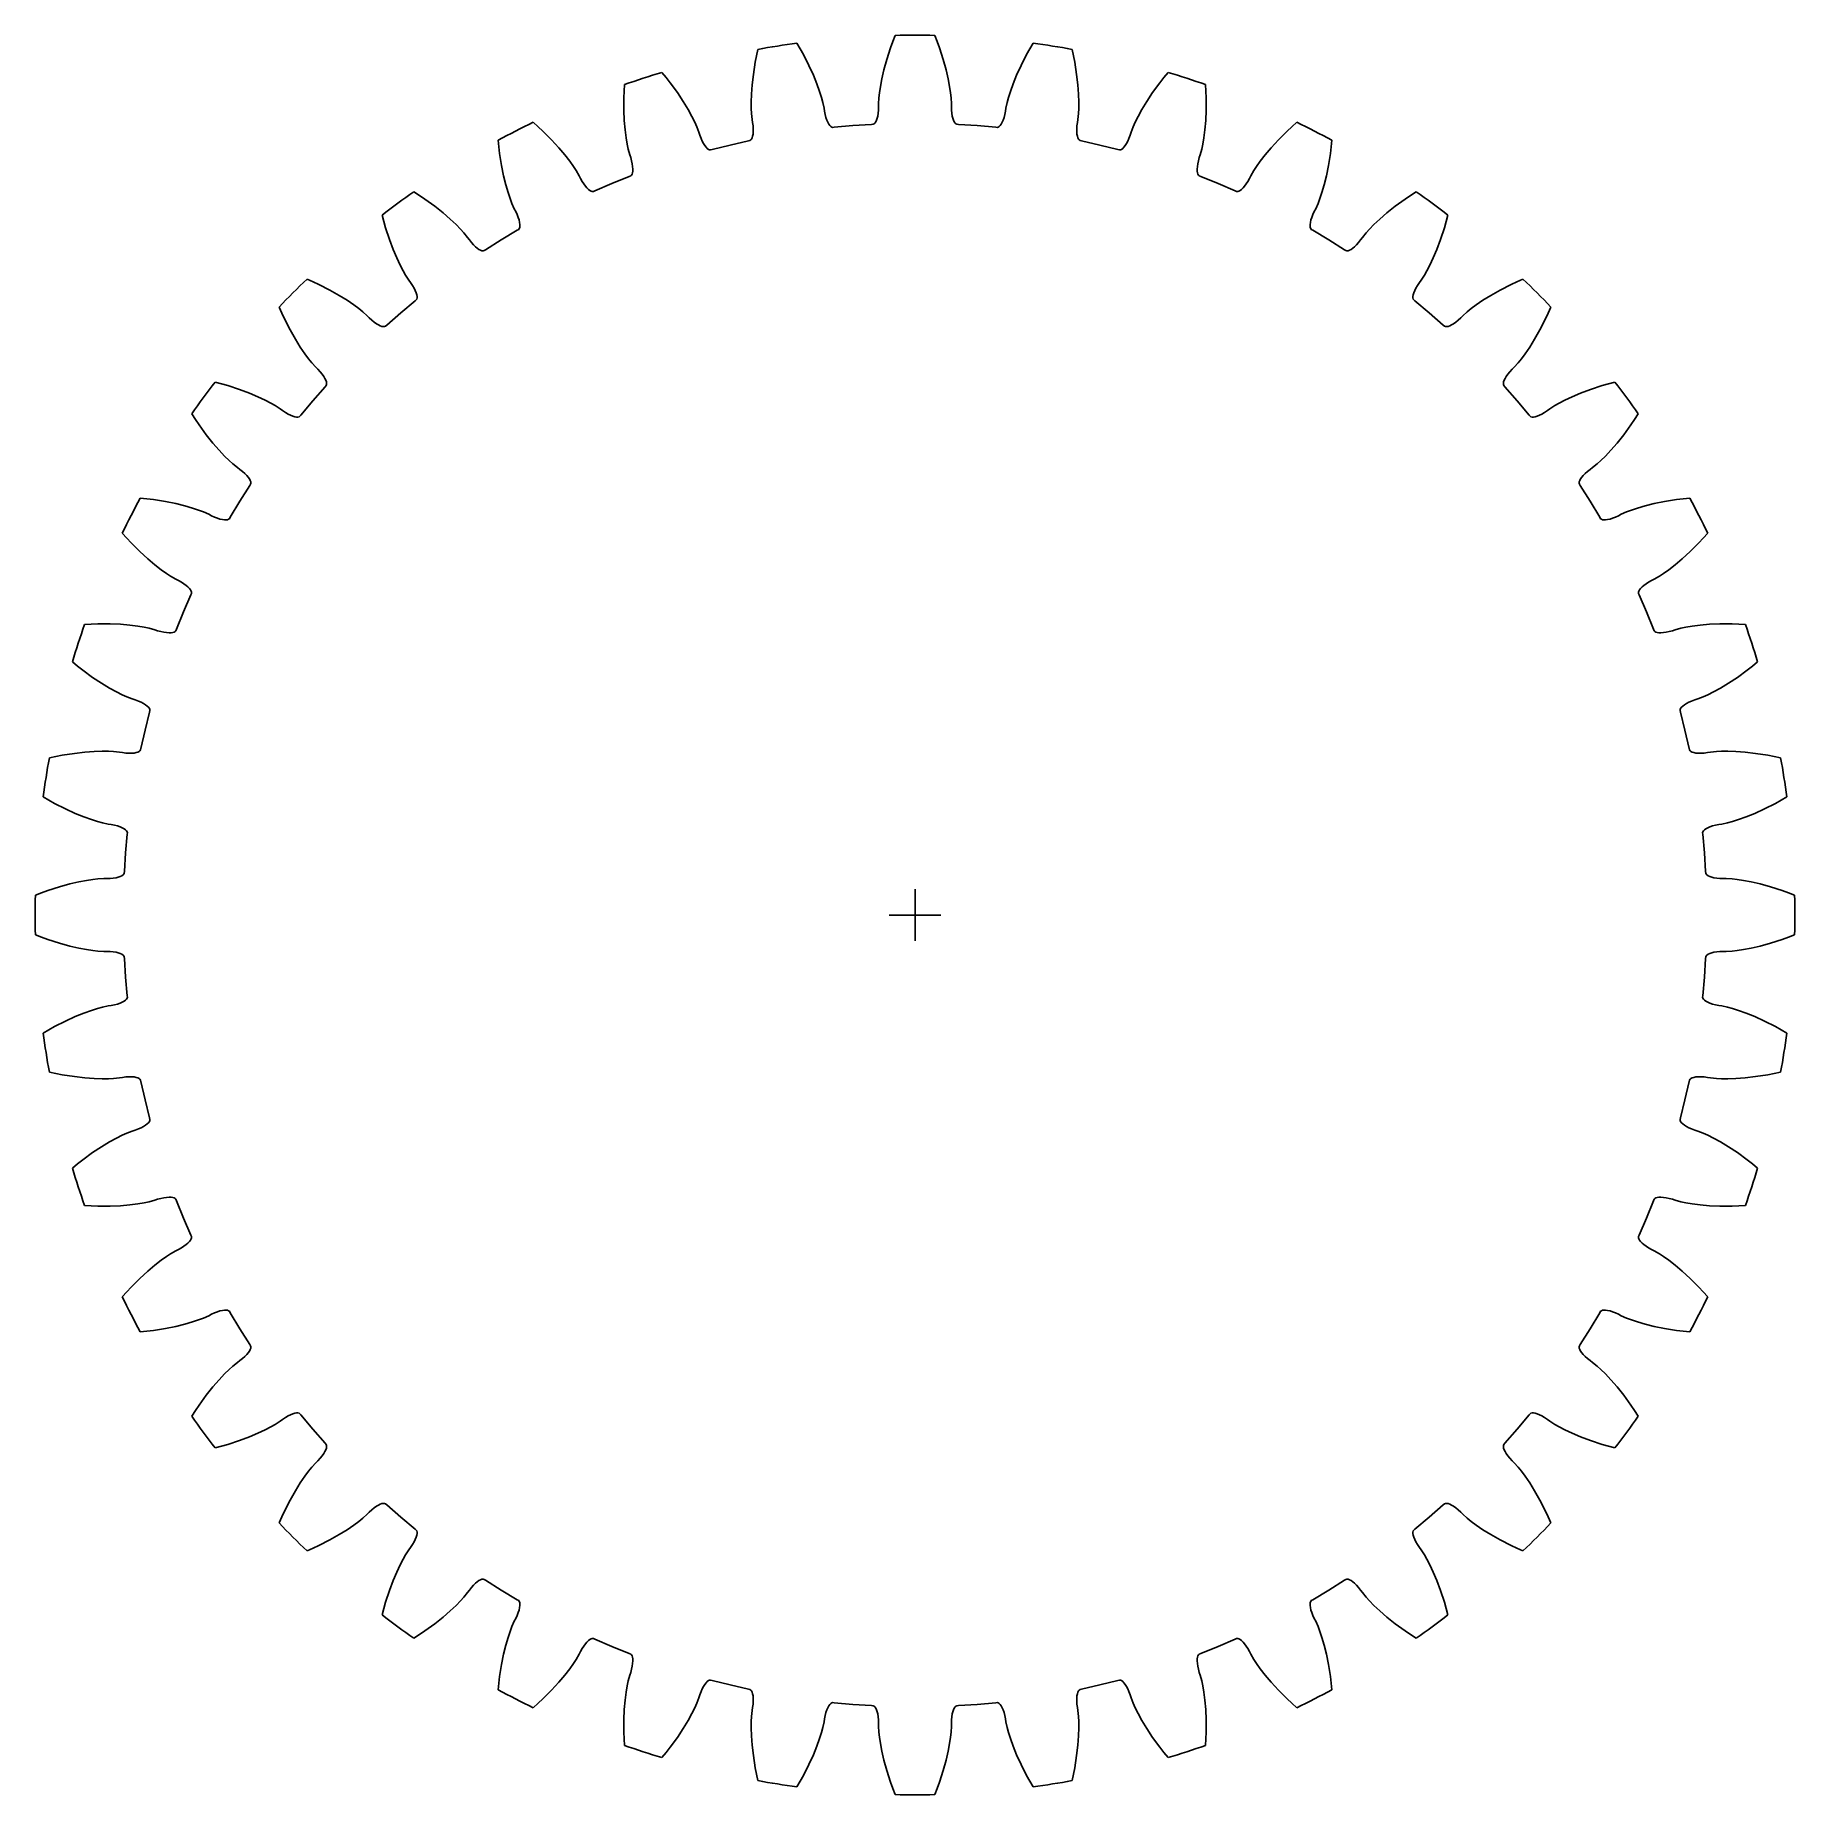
# Model space of a CAD drawing. Extents: x -21 to 21, y -21 to 21.
import ezdxf

# ---------------------------------------------------------------- set-up
doc = ezdxf.new("R2010")
doc.units = 0

msp = doc.modelspace()

# ---------------------------------------------------------------- linework, layer by layer
for p, q in [((0, -0.62), (0, 0.62)), ((0, -0.62), (0, 0.62)), ((-0.62, 0), (0.62, 0)), ((-0.62, 0), (0.62, 0))]:
    msp.add_line(p, q)
at = {"layer": 'layer0'}
for p, q in [((-3.783, 20.508), (-3.75, 20.662)), ((-2.818, 20.81), (-2.74, 20.673)), ((-2.74, 20.673), (-2.664, 20.536)), ((-0.672, 20.421), (-0.581, 20.7)), ((-0.581, 20.7), (-0.528, 20.847)), ((-0.528, 20.847), (-0.472, 20.995)), ((0.472, 20.995), (0.528, 20.847)), ((0.528, 20.847), (0.581, 20.7)), ((0.581, 20.7), (0.672, 20.421)), ((2.664, 20.536), (2.74, 20.673)), ((2.74, 20.673), (2.818, 20.81)), ((3.75, 20.662), (3.783, 20.508)), ((-3.858, 20.065), (-3.812, 20.354)), ((-3.812, 20.354), (-3.783, 20.508)), ((-2.664, 20.536), (-2.531, 20.275)), ((-2.531, 20.275), (-2.426, 20.044)), ((-0.791, 19.96), (-0.74, 20.176)), ((-0.74, 20.176), (-0.672, 20.421)), ((0.672, 20.421), (0.74, 20.176)), ((0.74, 20.176), (0.791, 19.96)), ((2.426, 20.044), (2.531, 20.275)), ((2.531, 20.275), (2.664, 20.536)), ((3.783, 20.508), (3.812, 20.354)), ((3.812, 20.354), (3.858, 20.065)), ((-6.945, 19.664), (-6.936, 19.821)), ((-6.039, 20.113), (-5.94, 19.99)), ((-5.94, 19.99), (-5.844, 19.866)), ((-5.844, 19.866), (-5.672, 19.629)), ((-3.903, 19.59), (-3.887, 19.812)), ((-3.887, 19.812), (-3.858, 20.065)), ((-2.426, 20.044), (-2.342, 19.838)), ((-2.342, 19.838), (-2.277, 19.659)), ((-0.848, 19.622), (-0.826, 19.774)), ((-0.826, 19.774), (-0.791, 19.96)), ((0.791, 19.96), (0.826, 19.774)), ((0.826, 19.774), (0.848, 19.622)), ((2.277, 19.659), (2.342, 19.838)), ((2.342, 19.838), (2.426, 20.044)), ((3.858, 20.065), (3.887, 19.812)), ((3.887, 19.812), (3.903, 19.59)), ((5.672, 19.629), (5.844, 19.866)), ((5.844, 19.866), (5.94, 19.99)), ((5.94, 19.99), (6.039, 20.113)), ((6.936, 19.821), (6.945, 19.664)), ((-6.949, 19.507), (-6.945, 19.664)), ((-6.949, 19.214), (-6.949, 19.507)), ((-5.672, 19.629), (-5.531, 19.418)), ((-5.531, 19.418), (-5.416, 19.227)), ((-3.909, 19.401), (-3.903, 19.59)), ((-3.908, 19.248), (-3.909, 19.401)), ((-2.277, 19.659), (-2.232, 19.514)), ((-2.232, 19.514), (-2.2, 19.396)), ((-2.2, 19.396), (-2.172, 19.26)), ((-0.868, 19.363), (-0.861, 19.502)), ((-0.868, 19.29), (-0.868, 19.363)), ((-0.861, 19.502), (-0.848, 19.622)), ((0.848, 19.622), (0.861, 19.502)), ((0.861, 19.502), (0.868, 19.363)), ((0.868, 19.363), (0.868, 19.29)), ((2.172, 19.26), (2.2, 19.396)), ((2.2, 19.396), (2.232, 19.514)), ((2.232, 19.514), (2.277, 19.659)), ((3.903, 19.59), (3.909, 19.401)), ((3.909, 19.401), (3.908, 19.248)), ((5.416, 19.227), (5.531, 19.418)), ((5.531, 19.418), (5.672, 19.629)), ((6.945, 19.664), (6.949, 19.507)), ((6.949, 19.507), (6.949, 19.214)), ((-9.111, 18.921), (-8.994, 18.815)), ((-6.938, 18.96), (-6.949, 19.214)), ((-6.92, 18.739), (-6.938, 18.96)), ((-5.416, 19.227), (-5.325, 19.061)), ((-5.325, 19.061), (-5.257, 18.924)), ((-5.257, 18.924), (-5.207, 18.813)), ((-3.901, 19.127), (-3.908, 19.248)), ((-3.886, 18.988), (-3.901, 19.127)), ((-3.875, 18.917), (-3.886, 18.988)), ((-3.866, 18.836), (-3.875, 18.917)), ((-2.172, 19.26), (-2.16, 19.188)), ((-2.16, 19.188), (-2.144, 19.108)), ((-2.144, 19.108), (-2.125, 19.037)), ((-2.125, 19.037), (-2.105, 18.975)), ((-2.105, 18.975), (-2.083, 18.923)), ((-2.083, 18.923), (-2.06, 18.879)), ((-0.978, 18.884), (-0.957, 18.904)), ((-0.957, 18.904), (-0.937, 18.932)), ((-0.937, 18.932), (-0.919, 18.969)), ((-0.919, 18.969), (-0.903, 19.016)), ((-0.903, 19.016), (-0.889, 19.071)), ((-0.889, 19.071), (-0.879, 19.135)), ((-0.879, 19.135), (-0.872, 19.208)), ((-0.872, 19.208), (-0.868, 19.29)), ((0.868, 19.29), (0.872, 19.208)), ((0.872, 19.208), (0.879, 19.135)), ((0.879, 19.135), (0.889, 19.071)), ((0.889, 19.071), (0.903, 19.016)), ((0.903, 19.016), (0.919, 18.969)), ((0.919, 18.969), (0.937, 18.932)), ((0.937, 18.932), (0.957, 18.904)), ((0.957, 18.904), (0.978, 18.884)), ((2.06, 18.879), (2.083, 18.923)), ((2.083, 18.923), (2.105, 18.975)), ((2.105, 18.975), (2.125, 19.037)), ((2.125, 19.037), (2.144, 19.108)), ((2.144, 19.108), (2.16, 19.188)), ((2.16, 19.188), (2.172, 19.26)), ((3.875, 18.917), (3.866, 18.836)), ((3.886, 18.988), (3.875, 18.917)), ((3.901, 19.127), (3.886, 18.988)), ((3.908, 19.248), (3.901, 19.127)), ((5.207, 18.813), (5.257, 18.924)), ((5.257, 18.924), (5.325, 19.061)), ((5.325, 19.061), (5.416, 19.227)), ((6.938, 18.96), (6.92, 18.739)), ((6.949, 19.214), (6.938, 18.96)), ((8.994, 18.815), (9.111, 18.921)), ((-9.935, 18.335), (-9.952, 18.492)), ((-8.994, 18.815), (-8.88, 18.707)), ((-8.88, 18.707), (-8.673, 18.5)), ((-8.673, 18.5), (-8.501, 18.313)), ((-6.896, 18.551), (-6.92, 18.739)), ((-6.87, 18.4), (-6.896, 18.551)), ((-5.207, 18.813), (-5.158, 18.683)), ((-5.158, 18.683), (-5.136, 18.614)), ((-5.136, 18.614), (-5.107, 18.538)), ((-5.107, 18.538), (-5.077, 18.47)), ((-3.978, 18.477), (-3.941, 18.486)), ((-3.941, 18.486), (-3.92, 18.499)), ((-3.92, 18.499), (-3.902, 18.521)), ((-3.902, 18.521), (-3.887, 18.552)), ((-3.887, 18.552), (-3.875, 18.592)), ((-3.875, 18.592), (-3.866, 18.64)), ((-3.861, 18.762), (-3.866, 18.836)), ((-3.866, 18.64), (-3.862, 18.697)), ((-3.862, 18.697), (-3.861, 18.762)), ((-2.06, 18.879), (-2.036, 18.845)), ((-2.036, 18.845), (-2.012, 18.82)), ((-2.012, 18.82), (-1.988, 18.805)), ((-1.988, 18.805), (-1.965, 18.799)), ((-1.965, 18.799), (-1.926, 18.802)), ((-1.926, 18.802), (-1.483, 18.842)), ((-1.483, 18.842), (-1.039, 18.872)), ((-1.039, 18.872), (-1, 18.874)), ((-1, 18.874), (-0.978, 18.884)), ((0.978, 18.884), (1, 18.874)), ((1, 18.874), (1.039, 18.872)), ((1.039, 18.872), (1.483, 18.842)), ((1.483, 18.842), (1.926, 18.802)), ((1.926, 18.802), (1.965, 18.799)), ((1.965, 18.799), (1.988, 18.805)), ((1.988, 18.805), (2.012, 18.82)), ((2.012, 18.82), (2.036, 18.845)), ((2.036, 18.845), (2.06, 18.879)), ((3.866, 18.836), (3.861, 18.762)), ((3.861, 18.762), (3.862, 18.697)), ((3.862, 18.697), (3.866, 18.64)), ((3.866, 18.64), (3.875, 18.592)), ((3.875, 18.592), (3.887, 18.552)), ((3.887, 18.552), (3.902, 18.521)), ((3.902, 18.521), (3.92, 18.499)), ((3.92, 18.499), (3.941, 18.486)), ((3.941, 18.486), (3.978, 18.477)), ((5.077, 18.47), (5.107, 18.538)), ((5.107, 18.538), (5.136, 18.614)), ((5.136, 18.614), (5.158, 18.683)), ((5.158, 18.683), (5.207, 18.813)), ((6.896, 18.551), (6.87, 18.4)), ((6.92, 18.739), (6.896, 18.551)), ((8.501, 18.313), (8.673, 18.5)), ((8.673, 18.5), (8.88, 18.707)), ((8.88, 18.707), (8.994, 18.815)), ((9.952, 18.492), (9.935, 18.335)), ((-9.915, 18.18), (-9.935, 18.335)), ((-9.869, 17.891), (-9.915, 18.18)), ((-8.501, 18.313), (-8.357, 18.143)), ((-8.357, 18.143), (-8.241, 17.994)), ((-6.845, 18.281), (-6.87, 18.4)), ((-6.809, 18.147), (-6.845, 18.281)), ((-6.786, 18.078), (-6.809, 18.147)), ((-6.765, 17.999), (-6.786, 18.078)), ((-5.077, 18.47), (-5.048, 18.413)), ((-5.048, 18.413), (-5.018, 18.364)), ((-5.018, 18.364), (-4.988, 18.325)), ((-4.988, 18.325), (-4.959, 18.295)), ((-4.959, 18.295), (-4.932, 18.274)), ((-4.932, 18.274), (-4.905, 18.262)), ((-4.905, 18.262), (-4.881, 18.26)), ((-4.881, 18.26), (-4.844, 18.269)), ((-4.844, 18.269), (-4.412, 18.378)), ((-4.412, 18.378), (-3.978, 18.477)), ((3.978, 18.477), (4.412, 18.378)), ((4.412, 18.378), (4.844, 18.269)), ((4.844, 18.269), (4.881, 18.26)), ((4.881, 18.26), (4.905, 18.262)), ((4.905, 18.262), (4.932, 18.274)), ((4.932, 18.274), (4.959, 18.295)), ((4.959, 18.295), (4.988, 18.325)), ((4.988, 18.325), (5.018, 18.364)), ((5.018, 18.364), (5.048, 18.413)), ((5.048, 18.413), (5.077, 18.47)), ((6.786, 18.078), (6.765, 17.999)), ((6.809, 18.147), (6.786, 18.078)), ((6.845, 18.281), (6.809, 18.147)), ((6.87, 18.4), (6.845, 18.281)), ((8.241, 17.994), (8.357, 18.143)), ((8.357, 18.143), (8.501, 18.313)), ((9.915, 18.18), (9.869, 17.891)), ((9.935, 18.335), (9.915, 18.18)), ((-9.819, 17.642), (-9.869, 17.891)), ((-9.766, 17.425), (-9.819, 17.642)), ((-8.241, 17.994), (-8.153, 17.869)), ((-8.153, 17.869), (-8.086, 17.767)), ((-8.086, 17.767), (-8.017, 17.646)), ((-8.017, 17.646), (-7.984, 17.582)), ((-6.819, 17.627), (-6.784, 17.642)), ((-6.784, 17.642), (-6.766, 17.658)), ((-6.766, 17.658), (-6.751, 17.683)), ((-6.749, 17.927), (-6.765, 17.999)), ((-6.751, 17.683), (-6.741, 17.716)), ((-6.739, 17.863), (-6.749, 17.927)), ((-6.741, 17.716), (-6.736, 17.757)), ((-6.735, 17.806), (-6.739, 17.863)), ((-6.736, 17.757), (-6.735, 17.806)), ((6.739, 17.863), (6.735, 17.806)), ((6.735, 17.806), (6.736, 17.757)), ((6.736, 17.757), (6.741, 17.716)), ((6.749, 17.927), (6.739, 17.863)), ((6.741, 17.716), (6.751, 17.683)), ((6.765, 17.999), (6.749, 17.927)), ((6.751, 17.683), (6.766, 17.658)), ((6.766, 17.658), (6.784, 17.642)), ((6.784, 17.642), (6.819, 17.627)), ((7.984, 17.582), (8.017, 17.646)), ((8.017, 17.646), (8.086, 17.767)), ((8.086, 17.767), (8.153, 17.869)), ((8.153, 17.869), (8.241, 17.994)), ((9.819, 17.642), (9.766, 17.425)), ((9.869, 17.891), (9.819, 17.642)), ((-11.959, 17.262), (-11.827, 17.176)), ((-9.713, 17.244), (-9.766, 17.425)), ((-9.664, 17.099), (-9.713, 17.244)), ((-7.984, 17.582), (-7.944, 17.511)), ((-7.944, 17.511), (-7.904, 17.449)), ((-7.904, 17.449), (-7.866, 17.396)), ((-7.866, 17.396), (-7.829, 17.353)), ((-7.829, 17.353), (-7.793, 17.319)), ((-7.793, 17.319), (-7.76, 17.294)), ((-7.76, 17.294), (-7.73, 17.278)), ((-7.73, 17.278), (-7.702, 17.27)), ((-7.702, 17.27), (-7.677, 17.271)), ((-7.677, 17.271), (-7.642, 17.286)), ((-7.642, 17.286), (-7.233, 17.461)), ((-7.233, 17.461), (-6.819, 17.627)), ((6.819, 17.627), (7.233, 17.461)), ((7.233, 17.461), (7.642, 17.286)), ((7.642, 17.286), (7.677, 17.271)), ((7.677, 17.271), (7.702, 17.27)), ((7.702, 17.27), (7.73, 17.278)), ((7.73, 17.278), (7.76, 17.294)), ((7.76, 17.294), (7.793, 17.319)), ((7.793, 17.319), (7.829, 17.353)), ((7.829, 17.353), (7.866, 17.396)), ((7.866, 17.396), (7.904, 17.449)), ((7.904, 17.449), (7.944, 17.511)), ((7.944, 17.511), (7.984, 17.582)), ((9.713, 17.244), (9.664, 17.099)), ((9.766, 17.425), (9.713, 17.244)), ((11.827, 17.176), (11.959, 17.262)), ((-11.827, 17.176), (-11.697, 17.088)), ((-11.697, 17.088), (-11.46, 16.916)), ((-11.46, 16.916), (-11.261, 16.758)), ((-9.621, 16.985), (-9.664, 17.099)), ((-9.564, 16.858), (-9.621, 16.985)), ((-9.531, 16.794), (-9.564, 16.858)), ((9.564, 16.858), (9.531, 16.794)), ((9.621, 16.985), (9.564, 16.858)), ((9.664, 17.099), (9.621, 16.985)), ((11.261, 16.758), (11.46, 16.916)), ((11.46, 16.916), (11.697, 17.088)), ((11.697, 17.088), (11.827, 17.176)), ((-12.681, 16.555), (-12.722, 16.708)), ((-12.637, 16.405), (-12.681, 16.555)), ((-12.547, 16.126), (-12.637, 16.405)), ((-11.261, 16.758), (-11.093, 16.612)), ((-11.093, 16.612), (-10.954, 16.483)), ((-10.954, 16.483), (-10.847, 16.373)), ((-9.497, 16.719), (-9.531, 16.794)), ((-9.47, 16.651), (-9.497, 16.719)), ((-9.45, 16.589), (-9.47, 16.651)), ((-9.46, 16.363), (-9.445, 16.382)), ((-9.437, 16.533), (-9.45, 16.589)), ((-9.445, 16.382), (-9.434, 16.409)), ((-9.43, 16.485), (-9.437, 16.533)), ((-9.434, 16.409), (-9.43, 16.443)), ((-9.43, 16.443), (-9.43, 16.485)), ((9.437, 16.533), (9.43, 16.485)), ((9.43, 16.485), (9.43, 16.443)), ((9.43, 16.443), (9.434, 16.409)), ((9.434, 16.409), (9.445, 16.382)), ((9.45, 16.589), (9.437, 16.533)), ((9.445, 16.382), (9.46, 16.363)), ((9.47, 16.651), (9.45, 16.589)), ((9.497, 16.719), (9.47, 16.651)), ((9.531, 16.794), (9.497, 16.719)), ((10.847, 16.373), (10.954, 16.483)), ((10.954, 16.483), (11.093, 16.612)), ((11.093, 16.612), (11.261, 16.758)), ((12.637, 16.405), (12.547, 16.126)), ((12.681, 16.555), (12.637, 16.405)), ((12.722, 16.708), (12.681, 16.555)), ((-12.458, 15.888), (-12.547, 16.126)), ((-10.847, 16.373), (-10.766, 16.283)), ((-10.766, 16.283), (-10.679, 16.175)), ((-10.679, 16.175), (-10.636, 16.116)), ((-10.636, 16.116), (-10.585, 16.052)), ((-10.585, 16.052), (-10.537, 15.997)), ((-10.537, 15.997), (-10.49, 15.952)), ((-10.252, 15.878), (-9.875, 16.115)), ((-9.875, 16.115), (-9.493, 16.343)), ((-9.493, 16.343), (-9.46, 16.363)), ((9.46, 16.363), (9.493, 16.343)), ((9.493, 16.343), (9.875, 16.115)), ((9.875, 16.115), (10.252, 15.878)), ((10.49, 15.952), (10.537, 15.997)), ((10.537, 15.997), (10.585, 16.052)), ((10.585, 16.052), (10.636, 16.116)), ((10.636, 16.116), (10.679, 16.175)), ((10.679, 16.175), (10.766, 16.283)), ((10.766, 16.283), (10.847, 16.373)), ((12.547, 16.126), (12.458, 15.888)), ((-12.372, 15.683), (-12.458, 15.888)), ((-12.291, 15.512), (-12.372, 15.683)), ((-10.49, 15.952), (-10.447, 15.915)), ((-10.447, 15.915), (-10.407, 15.886)), ((-10.407, 15.886), (-10.37, 15.867)), ((-10.37, 15.867), (-10.337, 15.856)), ((-10.337, 15.856), (-10.309, 15.853)), ((-10.309, 15.853), (-10.285, 15.858)), ((-10.285, 15.858), (-10.252, 15.878)), ((10.252, 15.878), (10.285, 15.858)), ((10.285, 15.858), (10.309, 15.853)), ((10.309, 15.853), (10.337, 15.856)), ((10.337, 15.856), (10.37, 15.867)), ((10.37, 15.867), (10.407, 15.886)), ((10.407, 15.886), (10.447, 15.915)), ((10.447, 15.915), (10.49, 15.952)), ((12.372, 15.683), (12.291, 15.512)), ((12.458, 15.888), (12.372, 15.683)), ((-14.512, 15.179), (-14.368, 15.115)), ((-12.22, 15.376), (-12.291, 15.512)), ((-12.159, 15.271), (-12.22, 15.376)), ((-12.083, 15.155), (-12.159, 15.271)), ((-12.041, 15.096), (-12.083, 15.155)), ((12.083, 15.155), (12.041, 15.096)), ((12.159, 15.271), (12.083, 15.155)), ((12.22, 15.376), (12.159, 15.271)), ((12.291, 15.512), (12.22, 15.376)), ((14.368, 15.115), (14.512, 15.179)), ((-14.368, 15.115), (-14.226, 15.048)), ((-14.226, 15.048), (-13.965, 14.915)), ((-13.965, 14.915), (-13.744, 14.79)), ((-13.744, 14.79), (-13.555, 14.673)), ((-11.996, 15.028), (-12.041, 15.096)), ((-11.958, 14.964), (-11.996, 15.028)), ((-11.929, 14.906), (-11.958, 14.964)), ((-11.907, 14.853), (-11.929, 14.906)), ((-11.893, 14.806), (-11.907, 14.853)), ((-11.903, 14.682), (-11.891, 14.703)), ((-11.886, 14.766), (-11.893, 14.806)), ((-11.891, 14.703), (-11.885, 14.731)), ((-11.885, 14.731), (-11.886, 14.766)), ((11.886, 14.766), (11.885, 14.731)), ((11.885, 14.731), (11.891, 14.703)), ((11.893, 14.806), (11.886, 14.766)), ((11.891, 14.703), (11.903, 14.682)), ((11.907, 14.853), (11.893, 14.806)), ((11.929, 14.906), (11.907, 14.853)), ((11.958, 14.964), (11.929, 14.906)), ((11.996, 15.028), (11.958, 14.964)), ((12.041, 15.096), (11.996, 15.028)), ((13.555, 14.673), (13.744, 14.79)), ((13.744, 14.79), (13.965, 14.915)), ((13.965, 14.915), (14.226, 15.048)), ((14.226, 15.048), (14.368, 15.115)), ((-15.115, 14.368), (-15.179, 14.512)), ((-15.048, 14.226), (-15.115, 14.368)), ((-13.555, 14.673), (-13.398, 14.566)), ((-13.398, 14.566), (-13.275, 14.475)), ((-13.275, 14.475), (-13.181, 14.399)), ((-13.181, 14.399), (-13.078, 14.305)), ((-13.078, 14.305), (-13.027, 14.254)), ((-12.61, 14.079), (-12.275, 14.372)), ((-12.275, 14.372), (-11.933, 14.657)), ((-11.933, 14.657), (-11.903, 14.682)), ((11.903, 14.682), (11.933, 14.657)), ((11.933, 14.657), (12.275, 14.372)), ((12.275, 14.372), (12.61, 14.079)), ((13.027, 14.254), (13.078, 14.305)), ((13.078, 14.305), (13.181, 14.399)), ((13.181, 14.399), (13.275, 14.475)), ((13.275, 14.475), (13.398, 14.566)), ((13.398, 14.566), (13.555, 14.673)), ((15.115, 14.368), (15.048, 14.226)), ((15.179, 14.512), (15.115, 14.368)), ((-14.915, 13.965), (-15.048, 14.226)), ((-14.79, 13.744), (-14.915, 13.965)), ((-13.027, 14.254), (-12.966, 14.199)), ((-12.966, 14.199), (-12.909, 14.152)), ((-12.909, 14.152), (-12.857, 14.114)), ((-12.857, 14.114), (-12.808, 14.084)), ((-12.808, 14.084), (-12.764, 14.063)), ((-12.764, 14.063), (-12.724, 14.049)), ((-12.724, 14.049), (-12.69, 14.043)), ((-12.69, 14.043), (-12.662, 14.045)), ((-12.662, 14.045), (-12.639, 14.054)), ((-12.639, 14.054), (-12.61, 14.079)), ((12.61, 14.079), (12.639, 14.054)), ((12.639, 14.054), (12.662, 14.045)), ((12.662, 14.045), (12.69, 14.043)), ((12.69, 14.043), (12.724, 14.049)), ((12.724, 14.049), (12.764, 14.063)), ((12.764, 14.063), (12.808, 14.084)), ((12.808, 14.084), (12.857, 14.114)), ((12.857, 14.114), (12.909, 14.152)), ((12.909, 14.152), (12.966, 14.199)), ((12.966, 14.199), (13.027, 14.254)), ((14.915, 13.965), (14.79, 13.744)), ((15.048, 14.226), (14.915, 13.965)), ((-14.673, 13.555), (-14.79, 13.744)), ((-14.566, 13.398), (-14.673, 13.555)), ((14.673, 13.555), (14.566, 13.398)), ((14.79, 13.744), (14.673, 13.555)), ((-14.475, 13.275), (-14.566, 13.398)), ((-14.399, 13.181), (-14.475, 13.275)), ((-14.305, 13.078), (-14.399, 13.181)), ((-14.254, 13.027), (-14.305, 13.078)), ((-14.199, 12.966), (-14.254, 13.027)), ((14.254, 13.027), (14.199, 12.966)), ((14.305, 13.078), (14.254, 13.027)), ((14.399, 13.181), (14.305, 13.078)), ((14.475, 13.275), (14.399, 13.181)), ((14.566, 13.398), (14.475, 13.275)), ((-16.708, 12.722), (-16.555, 12.681)), ((-16.555, 12.681), (-16.405, 12.637)), ((-16.405, 12.637), (-16.126, 12.547)), ((-14.372, 12.275), (-14.079, 12.61)), ((-14.152, 12.909), (-14.199, 12.966)), ((-14.114, 12.857), (-14.152, 12.909)), ((-14.084, 12.808), (-14.114, 12.857)), ((-14.063, 12.764), (-14.084, 12.808)), ((-14.079, 12.61), (-14.054, 12.639)), ((-14.049, 12.724), (-14.063, 12.764)), ((-14.054, 12.639), (-14.045, 12.662)), ((-14.043, 12.69), (-14.049, 12.724)), ((-14.045, 12.662), (-14.043, 12.69)), ((14.049, 12.724), (14.043, 12.69)), ((14.043, 12.69), (14.045, 12.662)), ((14.045, 12.662), (14.054, 12.639)), ((14.063, 12.764), (14.049, 12.724)), ((14.054, 12.639), (14.079, 12.61)), ((14.084, 12.808), (14.063, 12.764)), ((14.079, 12.61), (14.372, 12.275)), ((14.114, 12.857), (14.084, 12.808)), ((14.152, 12.909), (14.114, 12.857)), ((14.199, 12.966), (14.152, 12.909)), ((16.126, 12.547), (16.405, 12.637)), ((16.405, 12.637), (16.555, 12.681)), ((16.555, 12.681), (16.708, 12.722)), ((-16.126, 12.547), (-15.888, 12.458)), ((-15.888, 12.458), (-15.683, 12.372)), ((-15.683, 12.372), (-15.512, 12.291)), ((-15.512, 12.291), (-15.376, 12.22)), ((-15.376, 12.22), (-15.271, 12.159)), ((-14.657, 11.933), (-14.372, 12.275)), ((14.372, 12.275), (14.657, 11.933)), ((15.271, 12.159), (15.376, 12.22)), ((15.376, 12.22), (15.512, 12.291)), ((15.512, 12.291), (15.683, 12.372)), ((15.683, 12.372), (15.888, 12.458)), ((15.888, 12.458), (16.126, 12.547)), ((-17.176, 11.827), (-17.262, 11.959)), ((-17.088, 11.697), (-17.176, 11.827)), ((-15.271, 12.159), (-15.155, 12.083)), ((-15.155, 12.083), (-15.096, 12.041)), ((-15.096, 12.041), (-15.028, 11.996)), ((-15.028, 11.996), (-14.964, 11.958)), ((-14.964, 11.958), (-14.906, 11.929)), ((-14.906, 11.929), (-14.853, 11.907)), ((-14.853, 11.907), (-14.806, 11.893)), ((-14.806, 11.893), (-14.766, 11.886)), ((-14.766, 11.886), (-14.731, 11.885)), ((-14.731, 11.885), (-14.703, 11.891)), ((-14.703, 11.891), (-14.682, 11.903)), ((-14.682, 11.903), (-14.657, 11.933)), ((14.657, 11.933), (14.682, 11.903)), ((14.682, 11.903), (14.703, 11.891)), ((14.703, 11.891), (14.731, 11.885)), ((14.731, 11.885), (14.766, 11.886)), ((14.766, 11.886), (14.806, 11.893)), ((14.806, 11.893), (14.853, 11.907)), ((14.853, 11.907), (14.906, 11.929)), ((14.906, 11.929), (14.964, 11.958)), ((14.964, 11.958), (15.028, 11.996)), ((15.028, 11.996), (15.096, 12.041)), ((15.096, 12.041), (15.155, 12.083)), ((15.155, 12.083), (15.271, 12.159)), ((17.176, 11.827), (17.088, 11.697)), ((17.262, 11.959), (17.176, 11.827)), ((-16.916, 11.46), (-17.088, 11.697)), ((-16.758, 11.261), (-16.916, 11.46)), ((16.916, 11.46), (16.758, 11.261)), ((17.088, 11.697), (16.916, 11.46)), ((-16.612, 11.093), (-16.758, 11.261)), ((-16.483, 10.954), (-16.612, 11.093)), ((-16.373, 10.847), (-16.483, 10.954)), ((16.483, 10.954), (16.373, 10.847)), ((16.612, 11.093), (16.483, 10.954)), ((16.758, 11.261), (16.612, 11.093)), ((-16.283, 10.766), (-16.373, 10.847)), ((-16.175, 10.679), (-16.283, 10.766)), ((-16.116, 10.636), (-16.175, 10.679)), ((-16.052, 10.585), (-16.116, 10.636)), ((-15.997, 10.537), (-16.052, 10.585)), ((-15.952, 10.49), (-15.997, 10.537)), ((15.997, 10.537), (15.952, 10.49)), ((16.052, 10.585), (15.997, 10.537)), ((16.116, 10.636), (16.052, 10.585)), ((16.175, 10.679), (16.116, 10.636)), ((16.283, 10.766), (16.175, 10.679)), ((16.373, 10.847), (16.283, 10.766)), ((-16.115, 9.875), (-15.878, 10.252)), ((-15.915, 10.447), (-15.952, 10.49)), ((-15.886, 10.407), (-15.915, 10.447)), ((-15.867, 10.37), (-15.886, 10.407)), ((-15.878, 10.252), (-15.858, 10.285)), ((-15.856, 10.337), (-15.867, 10.37)), ((-15.858, 10.285), (-15.853, 10.309)), ((-15.853, 10.309), (-15.856, 10.337)), ((15.856, 10.337), (15.853, 10.309)), ((15.853, 10.309), (15.858, 10.285)), ((15.867, 10.37), (15.856, 10.337)), ((15.858, 10.285), (15.878, 10.252)), ((15.886, 10.407), (15.867, 10.37)), ((15.878, 10.252), (16.115, 9.875)), ((15.915, 10.447), (15.886, 10.407)), ((15.952, 10.49), (15.915, 10.447)), ((-18.492, 9.952), (-18.335, 9.935)), ((-18.335, 9.935), (-18.18, 9.915)), ((-18.18, 9.915), (-17.891, 9.869)), ((-17.891, 9.869), (-17.642, 9.819)), ((-17.642, 9.819), (-17.425, 9.766)), ((-17.425, 9.766), (-17.244, 9.713)), ((-17.244, 9.713), (-17.099, 9.664)), ((-17.099, 9.664), (-16.985, 9.621)), ((-16.343, 9.493), (-16.115, 9.875)), ((16.115, 9.875), (16.343, 9.493)), ((16.985, 9.621), (17.099, 9.664)), ((17.099, 9.664), (17.244, 9.713)), ((17.244, 9.713), (17.425, 9.766)), ((17.425, 9.766), (17.642, 9.819)), ((17.642, 9.819), (17.891, 9.869)), ((17.891, 9.869), (18.18, 9.915)), ((18.18, 9.915), (18.335, 9.935)), ((18.335, 9.935), (18.492, 9.952)), ((-16.985, 9.621), (-16.858, 9.564)), ((-16.858, 9.564), (-16.794, 9.531)), ((-16.794, 9.531), (-16.719, 9.497)), ((-16.719, 9.497), (-16.651, 9.47)), ((-16.651, 9.47), (-16.589, 9.45)), ((-16.589, 9.45), (-16.533, 9.437)), ((-16.533, 9.437), (-16.485, 9.43)), ((-16.485, 9.43), (-16.443, 9.43)), ((-16.443, 9.43), (-16.409, 9.434)), ((-16.409, 9.434), (-16.382, 9.445)), ((-16.382, 9.445), (-16.363, 9.46)), ((-16.363, 9.46), (-16.343, 9.493)), ((16.343, 9.493), (16.363, 9.46)), ((16.363, 9.46), (16.382, 9.445)), ((16.382, 9.445), (16.409, 9.434)), ((16.409, 9.434), (16.443, 9.43)), ((16.443, 9.43), (16.485, 9.43)), ((16.485, 9.43), (16.533, 9.437)), ((16.533, 9.437), (16.589, 9.45)), ((16.589, 9.45), (16.651, 9.47)), ((16.651, 9.47), (16.719, 9.497)), ((16.719, 9.497), (16.794, 9.531)), ((16.794, 9.531), (16.858, 9.564)), ((16.858, 9.564), (16.985, 9.621)), ((-18.815, 8.994), (-18.921, 9.111)), ((-18.707, 8.88), (-18.815, 8.994)), ((-18.5, 8.673), (-18.707, 8.88)), ((18.707, 8.88), (18.5, 8.673)), ((18.815, 8.994), (18.707, 8.88)), ((18.921, 9.111), (18.815, 8.994)), ((-18.313, 8.501), (-18.5, 8.673)), ((-18.143, 8.357), (-18.313, 8.501)), ((18.313, 8.501), (18.143, 8.357)), ((18.5, 8.673), (18.313, 8.501)), ((-17.994, 8.241), (-18.143, 8.357)), ((-17.869, 8.153), (-17.994, 8.241)), ((-17.767, 8.086), (-17.869, 8.153)), ((-17.646, 8.017), (-17.767, 8.086)), ((-17.582, 7.984), (-17.646, 8.017)), ((-17.511, 7.944), (-17.582, 7.984)), ((17.582, 7.984), (17.511, 7.944)), ((17.646, 8.017), (17.582, 7.984)), ((17.767, 8.086), (17.646, 8.017)), ((17.869, 8.153), (17.767, 8.086)), ((17.994, 8.241), (17.869, 8.153)), ((18.143, 8.357), (17.994, 8.241)), ((-17.449, 7.904), (-17.511, 7.944)), ((-17.461, 7.233), (-17.286, 7.642)), ((-17.396, 7.866), (-17.449, 7.904)), ((-17.353, 7.829), (-17.396, 7.866)), ((-17.319, 7.793), (-17.353, 7.829)), ((-17.294, 7.76), (-17.319, 7.793)), ((-17.278, 7.73), (-17.294, 7.76)), ((-17.286, 7.642), (-17.271, 7.677)), ((-17.27, 7.702), (-17.278, 7.73)), ((-17.271, 7.677), (-17.27, 7.702)), ((17.278, 7.73), (17.27, 7.702)), ((17.27, 7.702), (17.271, 7.677)), ((17.271, 7.677), (17.286, 7.642)), ((17.294, 7.76), (17.278, 7.73)), ((17.286, 7.642), (17.461, 7.233)), ((17.319, 7.793), (17.294, 7.76)), ((17.353, 7.829), (17.319, 7.793)), ((17.396, 7.866), (17.353, 7.829)), ((17.449, 7.904), (17.396, 7.866)), ((17.511, 7.944), (17.449, 7.904)), ((-17.627, 6.819), (-17.461, 7.233)), ((17.461, 7.233), (17.627, 6.819)), ((-19.821, 6.936), (-19.664, 6.945)), ((-19.664, 6.945), (-19.507, 6.949)), ((-19.507, 6.949), (-19.214, 6.949)), ((-19.214, 6.949), (-18.96, 6.938)), ((-18.96, 6.938), (-18.739, 6.92)), ((-18.739, 6.92), (-18.551, 6.896)), ((-18.551, 6.896), (-18.4, 6.87)), ((-18.4, 6.87), (-18.281, 6.845)), ((-18.281, 6.845), (-18.147, 6.809)), ((-18.147, 6.809), (-18.078, 6.786)), ((-18.078, 6.786), (-17.999, 6.765)), ((-17.999, 6.765), (-17.927, 6.749)), ((-17.927, 6.749), (-17.863, 6.739)), ((-17.863, 6.739), (-17.806, 6.735)), ((-17.806, 6.735), (-17.757, 6.736)), ((-17.757, 6.736), (-17.716, 6.741)), ((-17.716, 6.741), (-17.683, 6.751)), ((-17.683, 6.751), (-17.658, 6.766)), ((-17.658, 6.766), (-17.642, 6.784)), ((-17.642, 6.784), (-17.627, 6.819)), ((17.627, 6.819), (17.642, 6.784)), ((17.642, 6.784), (17.658, 6.766)), ((17.658, 6.766), (17.683, 6.751)), ((17.683, 6.751), (17.716, 6.741)), ((17.716, 6.741), (17.757, 6.736)), ((17.757, 6.736), (17.806, 6.735)), ((17.806, 6.735), (17.863, 6.739)), ((17.863, 6.739), (17.927, 6.749)), ((17.927, 6.749), (17.999, 6.765)), ((17.999, 6.765), (18.078, 6.786)), ((18.078, 6.786), (18.147, 6.809)), ((18.147, 6.809), (18.281, 6.845)), ((18.281, 6.845), (18.4, 6.87)), ((18.4, 6.87), (18.551, 6.896)), ((18.551, 6.896), (18.739, 6.92)), ((18.739, 6.92), (18.96, 6.938)), ((18.96, 6.938), (19.214, 6.949)), ((19.214, 6.949), (19.507, 6.949)), ((19.507, 6.949), (19.664, 6.945)), ((19.664, 6.945), (19.821, 6.936)), ((-19.99, 5.94), (-20.113, 6.039)), ((-19.866, 5.844), (-19.99, 5.94)), ((19.99, 5.94), (19.866, 5.844)), ((20.113, 6.039), (19.99, 5.94)), ((-19.629, 5.672), (-19.866, 5.844)), ((-19.418, 5.531), (-19.629, 5.672)), ((-19.227, 5.416), (-19.418, 5.531)), ((19.418, 5.531), (19.227, 5.416)), ((19.629, 5.672), (19.418, 5.531)), ((19.866, 5.844), (19.629, 5.672)), ((-19.061, 5.325), (-19.227, 5.416)), ((-18.924, 5.257), (-19.061, 5.325)), ((-18.813, 5.207), (-18.924, 5.257)), ((-18.683, 5.158), (-18.813, 5.207)), ((-18.614, 5.136), (-18.683, 5.158)), ((-18.538, 5.107), (-18.614, 5.136)), ((-18.47, 5.077), (-18.538, 5.107)), ((-18.413, 5.048), (-18.47, 5.077)), ((-18.364, 5.018), (-18.413, 5.048)), ((18.413, 5.048), (18.364, 5.018)), ((18.47, 5.077), (18.413, 5.048)), ((18.538, 5.107), (18.47, 5.077)), ((18.614, 5.136), (18.538, 5.107)), ((18.683, 5.158), (18.614, 5.136)), ((18.813, 5.207), (18.683, 5.158)), ((18.924, 5.257), (18.813, 5.207)), ((19.061, 5.325), (18.924, 5.257)), ((19.227, 5.416), (19.061, 5.325)), ((-18.378, 4.412), (-18.269, 4.844)), ((-18.325, 4.988), (-18.364, 5.018)), ((-18.295, 4.959), (-18.325, 4.988)), ((-18.274, 4.932), (-18.295, 4.959)), ((-18.262, 4.905), (-18.274, 4.932)), ((-18.269, 4.844), (-18.26, 4.881)), ((-18.26, 4.881), (-18.262, 4.905)), ((18.262, 4.905), (18.26, 4.881)), ((18.26, 4.881), (18.269, 4.844)), ((18.274, 4.932), (18.262, 4.905)), ((18.269, 4.844), (18.378, 4.412)), ((18.295, 4.959), (18.274, 4.932)), ((18.325, 4.988), (18.295, 4.959)), ((18.364, 5.018), (18.325, 4.988)), ((-18.477, 3.978), (-18.378, 4.412)), ((18.378, 4.412), (18.477, 3.978)), ((-20.662, 3.75), (-20.508, 3.783)), ((-20.508, 3.783), (-20.354, 3.812)), ((-20.354, 3.812), (-20.065, 3.858)), ((-20.065, 3.858), (-19.812, 3.887)), ((-19.812, 3.887), (-19.59, 3.903)), ((-19.59, 3.903), (-19.401, 3.909)), ((-19.401, 3.909), (-19.248, 3.908)), ((-19.248, 3.908), (-19.127, 3.901)), ((-19.127, 3.901), (-18.988, 3.886)), ((-18.988, 3.886), (-18.917, 3.875)), ((-18.917, 3.875), (-18.836, 3.866)), ((-18.836, 3.866), (-18.762, 3.861)), ((-18.762, 3.861), (-18.697, 3.862)), ((-18.697, 3.862), (-18.64, 3.866)), ((-18.64, 3.866), (-18.592, 3.875)), ((-18.592, 3.875), (-18.552, 3.887)), ((-18.552, 3.887), (-18.521, 3.902)), ((-18.521, 3.902), (-18.499, 3.92)), ((-18.499, 3.92), (-18.486, 3.941)), ((-18.486, 3.941), (-18.477, 3.978)), ((18.477, 3.978), (18.486, 3.941)), ((18.486, 3.941), (18.499, 3.92)), ((18.499, 3.92), (18.521, 3.902)), ((18.521, 3.902), (18.552, 3.887)), ((18.552, 3.887), (18.592, 3.875)), ((18.592, 3.875), (18.64, 3.866)), ((18.64, 3.866), (18.697, 3.862)), ((18.697, 3.862), (18.762, 3.861)), ((18.762, 3.861), (18.836, 3.866)), ((18.836, 3.866), (18.917, 3.875)), ((18.917, 3.875), (18.988, 3.886)), ((18.988, 3.886), (19.127, 3.901)), ((19.127, 3.901), (19.248, 3.908)), ((19.248, 3.908), (19.401, 3.909)), ((19.401, 3.909), (19.59, 3.903)), ((19.59, 3.903), (19.812, 3.887)), ((19.812, 3.887), (20.065, 3.858)), ((20.065, 3.858), (20.354, 3.812)), ((20.354, 3.812), (20.508, 3.783)), ((20.508, 3.783), (20.662, 3.75)), ((-20.673, 2.74), (-20.81, 2.818)), ((-20.536, 2.664), (-20.673, 2.74)), ((-20.275, 2.531), (-20.536, 2.664)), ((-20.044, 2.426), (-20.275, 2.531)), ((20.275, 2.531), (20.044, 2.426)), ((20.536, 2.664), (20.275, 2.531)), ((20.673, 2.74), (20.536, 2.664)), ((20.81, 2.818), (20.673, 2.74)), ((-19.838, 2.342), (-20.044, 2.426)), ((-19.659, 2.277), (-19.838, 2.342)), ((-19.514, 2.232), (-19.659, 2.277)), ((-19.396, 2.2), (-19.514, 2.232)), ((-19.26, 2.172), (-19.396, 2.2)), ((-19.188, 2.16), (-19.26, 2.172)), ((-19.108, 2.144), (-19.188, 2.16)), ((-19.037, 2.125), (-19.108, 2.144)), ((-18.975, 2.105), (-19.037, 2.125)), ((-18.923, 2.083), (-18.975, 2.105)), ((18.975, 2.105), (18.923, 2.083)), ((19.037, 2.125), (18.975, 2.105)), ((19.108, 2.144), (19.037, 2.125)), ((19.188, 2.16), (19.108, 2.144)), ((19.26, 2.172), (19.188, 2.16)), ((19.396, 2.2), (19.26, 2.172)), ((19.514, 2.232), (19.396, 2.2)), ((19.659, 2.277), (19.514, 2.232)), ((19.838, 2.342), (19.659, 2.277)), ((20.044, 2.426), (19.838, 2.342)), ((-18.879, 2.06), (-18.923, 2.083)), ((-18.845, 2.036), (-18.879, 2.06)), ((-18.82, 2.012), (-18.845, 2.036)), ((-18.842, 1.483), (-18.802, 1.926)), ((-18.805, 1.988), (-18.82, 2.012)), ((-18.799, 1.965), (-18.805, 1.988)), ((-18.802, 1.926), (-18.799, 1.965)), ((18.805, 1.988), (18.799, 1.965)), ((18.799, 1.965), (18.802, 1.926)), ((18.802, 1.926), (18.842, 1.483)), ((18.82, 2.012), (18.805, 1.988)), ((18.845, 2.036), (18.82, 2.012)), ((18.879, 2.06), (18.845, 2.036)), ((18.923, 2.083), (18.879, 2.06)), ((-18.872, 1.039), (-18.842, 1.483)), ((18.842, 1.483), (18.872, 1.039)), ((-19.774, 0.826), (-19.622, 0.848)), ((-19.622, 0.848), (-19.502, 0.861)), ((-19.502, 0.861), (-19.363, 0.868)), ((-19.363, 0.868), (-19.29, 0.868)), ((-19.29, 0.868), (-19.208, 0.872)), ((-19.208, 0.872), (-19.135, 0.879)), ((-19.135, 0.879), (-19.071, 0.889)), ((-19.071, 0.889), (-19.016, 0.903)), ((-19.016, 0.903), (-18.969, 0.919)), ((-18.969, 0.919), (-18.932, 0.937)), ((-18.932, 0.937), (-18.904, 0.957)), ((-18.904, 0.957), (-18.884, 0.978)), ((-18.884, 0.978), (-18.874, 1)), ((-18.874, 1), (-18.872, 1.039)), ((18.872, 1.039), (18.874, 1)), ((18.874, 1), (18.884, 0.978)), ((18.884, 0.978), (18.904, 0.957)), ((18.904, 0.957), (18.932, 0.937)), ((18.932, 0.937), (18.969, 0.919)), ((18.969, 0.919), (19.016, 0.903)), ((19.016, 0.903), (19.071, 0.889)), ((19.071, 0.889), (19.135, 0.879)), ((19.135, 0.879), (19.208, 0.872)), ((19.208, 0.872), (19.29, 0.868)), ((19.29, 0.868), (19.363, 0.868)), ((19.363, 0.868), (19.502, 0.861)), ((19.502, 0.861), (19.622, 0.848)), ((19.622, 0.848), (19.774, 0.826)), ((-20.995, 0.472), (-20.847, 0.528)), ((-20.847, 0.528), (-20.7, 0.581)), ((-20.7, 0.581), (-20.421, 0.672)), ((-20.421, 0.672), (-20.176, 0.74)), ((-20.176, 0.74), (-19.96, 0.791)), ((-19.96, 0.791), (-19.774, 0.826)), ((19.774, 0.826), (19.96, 0.791)), ((19.96, 0.791), (20.176, 0.74)), ((20.176, 0.74), (20.421, 0.672)), ((20.421, 0.672), (20.7, 0.581)), ((20.7, 0.581), (20.847, 0.528)), ((20.847, 0.528), (20.995, 0.472)), ((-20.847, -0.528), (-20.995, -0.472)), ((-20.7, -0.581), (-20.847, -0.528)), ((-20.421, -0.672), (-20.7, -0.581)), ((-20.176, -0.74), (-20.421, -0.672)), ((-19.96, -0.791), (-20.176, -0.74)), ((-19.774, -0.826), (-19.96, -0.791)), ((-19.622, -0.848), (-19.774, -0.826)), ((19.774, -0.826), (19.622, -0.848)), ((19.96, -0.791), (19.774, -0.826)), ((20.176, -0.74), (19.96, -0.791)), ((20.421, -0.672), (20.176, -0.74)), ((20.7, -0.581), (20.421, -0.672)), ((20.847, -0.528), (20.7, -0.581)), ((20.995, -0.472), (20.847, -0.528)), ((-19.502, -0.861), (-19.622, -0.848)), ((-19.363, -0.868), (-19.502, -0.861)), ((-19.29, -0.868), (-19.363, -0.868)), ((-19.208, -0.872), (-19.29, -0.868)), ((-19.135, -0.879), (-19.208, -0.872)), ((-19.071, -0.889), (-19.135, -0.879)), ((-19.016, -0.903), (-19.071, -0.889)), ((-18.969, -0.919), (-19.016, -0.903)), ((-18.932, -0.937), (-18.969, -0.919)), ((-18.904, -0.957), (-18.932, -0.937)), ((-18.884, -0.978), (-18.904, -0.957)), ((-18.874, -1), (-18.884, -0.978)), ((-18.872, -1.039), (-18.874, -1)), ((-18.842, -1.483), (-18.872, -1.039)), ((18.872, -1.039), (18.842, -1.483)), ((18.874, -1), (18.872, -1.039)), ((18.884, -0.978), (18.874, -1)), ((18.904, -0.957), (18.884, -0.978)), ((18.932, -0.937), (18.904, -0.957)), ((18.969, -0.919), (18.932, -0.937)), ((19.016, -0.903), (18.969, -0.919)), ((19.071, -0.889), (19.016, -0.903)), ((19.135, -0.879), (19.071, -0.889)), ((19.208, -0.872), (19.135, -0.879)), ((19.29, -0.868), (19.208, -0.872)), ((19.363, -0.868), (19.29, -0.868)), ((19.502, -0.861), (19.363, -0.868)), ((19.622, -0.848), (19.502, -0.861)), ((-18.802, -1.926), (-18.842, -1.483)), ((18.842, -1.483), (18.802, -1.926)), ((-18.975, -2.105), (-18.923, -2.083)), ((-18.923, -2.083), (-18.879, -2.06)), ((-18.879, -2.06), (-18.845, -2.036)), ((-18.845, -2.036), (-18.82, -2.012)), ((-18.82, -2.012), (-18.805, -1.988)), ((-18.805, -1.988), (-18.799, -1.965)), ((-18.799, -1.965), (-18.802, -1.926)), ((18.802, -1.926), (18.799, -1.965)), ((18.799, -1.965), (18.805, -1.988)), ((18.805, -1.988), (18.82, -2.012)), ((18.82, -2.012), (18.845, -2.036)), ((18.845, -2.036), (18.879, -2.06)), ((18.879, -2.06), (18.923, -2.083)), ((18.923, -2.083), (18.975, -2.105)), ((-20.275, -2.531), (-20.044, -2.426)), ((-20.044, -2.426), (-19.838, -2.342)), ((-19.838, -2.342), (-19.659, -2.277)), ((-19.659, -2.277), (-19.514, -2.232)), ((-19.514, -2.232), (-19.396, -2.2)), ((-19.396, -2.2), (-19.26, -2.172)), ((-19.26, -2.172), (-19.188, -2.16)), ((-19.188, -2.16), (-19.108, -2.144)), ((-19.108, -2.144), (-19.037, -2.125)), ((-19.037, -2.125), (-18.975, -2.105)), ((18.975, -2.105), (19.037, -2.125)), ((19.037, -2.125), (19.108, -2.144)), ((19.108, -2.144), (19.188, -2.16)), ((19.188, -2.16), (19.26, -2.172)), ((19.26, -2.172), (19.396, -2.2)), ((19.396, -2.2), (19.514, -2.232)), ((19.514, -2.232), (19.659, -2.277)), ((19.659, -2.277), (19.838, -2.342)), ((19.838, -2.342), (20.044, -2.426)), ((20.044, -2.426), (20.275, -2.531)), ((-20.81, -2.818), (-20.673, -2.74)), ((-20.673, -2.74), (-20.536, -2.664)), ((-20.536, -2.664), (-20.275, -2.531)), ((20.275, -2.531), (20.536, -2.664)), ((20.536, -2.664), (20.673, -2.74)), ((20.673, -2.74), (20.81, -2.818)), ((-20.508, -3.783), (-20.662, -3.75)), ((20.662, -3.75), (20.508, -3.783)), ((-20.354, -3.812), (-20.508, -3.783)), ((-20.065, -3.858), (-20.354, -3.812)), ((-19.812, -3.887), (-20.065, -3.858)), ((-19.59, -3.903), (-19.812, -3.887)), ((-19.401, -3.909), (-19.59, -3.903)), ((-19.248, -3.908), (-19.401, -3.909)), ((-19.127, -3.901), (-19.248, -3.908)), ((-18.988, -3.886), (-19.127, -3.901)), ((-18.917, -3.875), (-18.988, -3.886)), ((-18.836, -3.866), (-18.917, -3.875)), ((-18.762, -3.861), (-18.836, -3.866)), ((-18.697, -3.862), (-18.762, -3.861)), ((-18.64, -3.866), (-18.697, -3.862)), ((-18.592, -3.875), (-18.64, -3.866)), ((-18.552, -3.887), (-18.592, -3.875)), ((-18.521, -3.902), (-18.552, -3.887)), ((-18.499, -3.92), (-18.521, -3.902)), ((-18.486, -3.941), (-18.499, -3.92)), ((-18.477, -3.978), (-18.486, -3.941)), ((-18.378, -4.412), (-18.477, -3.978)), ((18.477, -3.978), (18.378, -4.412)), ((18.486, -3.941), (18.477, -3.978)), ((18.499, -3.92), (18.486, -3.941)), ((18.521, -3.902), (18.499, -3.92)), ((18.552, -3.887), (18.521, -3.902)), ((18.592, -3.875), (18.552, -3.887)), ((18.64, -3.866), (18.592, -3.875)), ((18.697, -3.862), (18.64, -3.866)), ((18.762, -3.861), (18.697, -3.862)), ((18.836, -3.866), (18.762, -3.861)), ((18.917, -3.875), (18.836, -3.866)), ((18.988, -3.886), (18.917, -3.875)), ((19.127, -3.901), (18.988, -3.886)), ((19.248, -3.908), (19.127, -3.901)), ((19.401, -3.909), (19.248, -3.908)), ((19.59, -3.903), (19.401, -3.909)), ((19.812, -3.887), (19.59, -3.903)), ((20.065, -3.858), (19.812, -3.887)), ((20.354, -3.812), (20.065, -3.858)), ((20.508, -3.783), (20.354, -3.812)), ((-18.269, -4.844), (-18.378, -4.412)), ((18.378, -4.412), (18.269, -4.844)), ((-18.413, -5.048), (-18.364, -5.018)), ((-18.364, -5.018), (-18.325, -4.988)), ((-18.325, -4.988), (-18.295, -4.959)), ((-18.295, -4.959), (-18.274, -4.932)), ((-18.274, -4.932), (-18.262, -4.905)), ((-18.26, -4.881), (-18.269, -4.844)), ((-18.262, -4.905), (-18.26, -4.881)), ((18.269, -4.844), (18.26, -4.881)), ((18.26, -4.881), (18.262, -4.905)), ((18.262, -4.905), (18.274, -4.932)), ((18.274, -4.932), (18.295, -4.959)), ((18.295, -4.959), (18.325, -4.988)), ((18.325, -4.988), (18.364, -5.018)), ((18.364, -5.018), (18.413, -5.048)), ((-19.418, -5.531), (-19.227, -5.416)), ((-19.227, -5.416), (-19.061, -5.325)), ((-19.061, -5.325), (-18.924, -5.257)), ((-18.924, -5.257), (-18.813, -5.207)), ((-18.813, -5.207), (-18.683, -5.158)), ((-18.683, -5.158), (-18.614, -5.136)), ((-18.614, -5.136), (-18.538, -5.107)), ((-18.538, -5.107), (-18.47, -5.077)), ((-18.47, -5.077), (-18.413, -5.048)), ((18.413, -5.048), (18.47, -5.077)), ((18.47, -5.077), (18.538, -5.107)), ((18.538, -5.107), (18.614, -5.136)), ((18.614, -5.136), (18.683, -5.158)), ((18.683, -5.158), (18.813, -5.207)), ((18.813, -5.207), (18.924, -5.257)), ((18.924, -5.257), (19.061, -5.325)), ((19.061, -5.325), (19.227, -5.416)), ((19.227, -5.416), (19.418, -5.531)), ((-19.99, -5.94), (-19.866, -5.844)), ((-19.866, -5.844), (-19.629, -5.672)), ((-19.629, -5.672), (-19.418, -5.531)), ((19.418, -5.531), (19.629, -5.672)), ((19.629, -5.672), (19.866, -5.844)), ((19.866, -5.844), (19.99, -5.94)), ((-20.113, -6.039), (-19.99, -5.94)), ((19.99, -5.94), (20.113, -6.039)), ((-19.664, -6.945), (-19.821, -6.936)), ((-19.507, -6.949), (-19.664, -6.945)), ((-19.214, -6.949), (-19.507, -6.949)), ((-18.96, -6.938), (-19.214, -6.949)), ((-18.739, -6.92), (-18.96, -6.938)), ((-18.551, -6.896), (-18.739, -6.92)), ((-18.4, -6.87), (-18.551, -6.896)), ((-18.281, -6.845), (-18.4, -6.87)), ((-18.147, -6.809), (-18.281, -6.845)), ((-18.078, -6.786), (-18.147, -6.809)), ((-17.999, -6.765), (-18.078, -6.786)), ((-17.927, -6.749), (-17.999, -6.765)), ((-17.863, -6.739), (-17.927, -6.749)), ((-17.806, -6.735), (-17.863, -6.739)), ((-17.757, -6.736), (-17.806, -6.735)), ((-17.716, -6.741), (-17.757, -6.736)), ((-17.683, -6.751), (-17.716, -6.741)), ((-17.658, -6.766), (-17.683, -6.751)), ((-17.642, -6.784), (-17.658, -6.766)), ((-17.627, -6.819), (-17.642, -6.784)), ((-17.461, -7.233), (-17.627, -6.819)), ((17.627, -6.819), (17.461, -7.233)), ((17.642, -6.784), (17.627, -6.819)), ((17.658, -6.766), (17.642, -6.784)), ((17.683, -6.751), (17.658, -6.766)), ((17.716, -6.741), (17.683, -6.751)), ((17.757, -6.736), (17.716, -6.741)), ((17.806, -6.735), (17.757, -6.736)), ((17.863, -6.739), (17.806, -6.735)), ((17.927, -6.749), (17.863, -6.739)), ((17.999, -6.765), (17.927, -6.749)), ((18.078, -6.786), (17.999, -6.765)), ((18.147, -6.809), (18.078, -6.786)), ((18.281, -6.845), (18.147, -6.809)), ((18.4, -6.87), (18.281, -6.845)), ((18.551, -6.896), (18.4, -6.87)), ((18.739, -6.92), (18.551, -6.896)), ((18.96, -6.938), (18.739, -6.92)), ((19.214, -6.949), (18.96, -6.938)), ((19.507, -6.949), (19.214, -6.949)), ((19.664, -6.945), (19.507, -6.949)), ((19.821, -6.936), (19.664, -6.945)), ((-17.286, -7.642), (-17.461, -7.233)), ((17.461, -7.233), (17.286, -7.642)), ((-17.582, -7.984), (-17.511, -7.944)), ((-17.511, -7.944), (-17.449, -7.904)), ((-17.449, -7.904), (-17.396, -7.866)), ((-17.396, -7.866), (-17.353, -7.829)), ((-17.353, -7.829), (-17.319, -7.793)), ((-17.319, -7.793), (-17.294, -7.76)), ((-17.294, -7.76), (-17.278, -7.73)), ((-17.271, -7.677), (-17.286, -7.642)), ((-17.278, -7.73), (-17.27, -7.702)), ((-17.27, -7.702), (-17.271, -7.677)), ((17.271, -7.677), (17.27, -7.702)), ((17.27, -7.702), (17.278, -7.73)), ((17.286, -7.642), (17.271, -7.677)), ((17.278, -7.73), (17.294, -7.76)), ((17.294, -7.76), (17.319, -7.793)), ((17.319, -7.793), (17.353, -7.829)), ((17.353, -7.829), (17.396, -7.866)), ((17.396, -7.866), (17.449, -7.904)), ((17.449, -7.904), (17.511, -7.944)), ((17.511, -7.944), (17.582, -7.984)), ((-18.313, -8.501), (-18.143, -8.357)), ((-18.143, -8.357), (-17.994, -8.241)), ((-17.994, -8.241), (-17.869, -8.153)), ((-17.869, -8.153), (-17.767, -8.086)), ((-17.767, -8.086), (-17.646, -8.017)), ((-17.646, -8.017), (-17.582, -7.984)), ((17.582, -7.984), (17.646, -8.017)), ((17.646, -8.017), (17.767, -8.086)), ((17.767, -8.086), (17.869, -8.153)), ((17.869, -8.153), (17.994, -8.241)), ((17.994, -8.241), (18.143, -8.357)), ((18.143, -8.357), (18.313, -8.501)), ((-18.707, -8.88), (-18.5, -8.673)), ((-18.5, -8.673), (-18.313, -8.501)), ((18.313, -8.501), (18.5, -8.673)), ((18.5, -8.673), (18.707, -8.88)), ((-18.921, -9.111), (-18.815, -8.994)), ((-18.815, -8.994), (-18.707, -8.88)), ((18.707, -8.88), (18.815, -8.994)), ((18.815, -8.994), (18.921, -9.111)), ((-16.985, -9.621), (-17.099, -9.664)), ((-16.858, -9.564), (-16.985, -9.621)), ((-16.794, -9.531), (-16.858, -9.564)), ((-16.719, -9.497), (-16.794, -9.531)), ((-16.651, -9.47), (-16.719, -9.497)), ((-16.589, -9.45), (-16.651, -9.47)), ((-16.533, -9.437), (-16.589, -9.45)), ((-16.485, -9.43), (-16.533, -9.437)), ((-16.443, -9.43), (-16.485, -9.43)), ((-16.409, -9.434), (-16.443, -9.43)), ((-16.382, -9.445), (-16.409, -9.434)), ((-16.363, -9.46), (-16.382, -9.445)), ((-16.343, -9.493), (-16.363, -9.46)), ((-16.115, -9.875), (-16.343, -9.493)), ((16.343, -9.493), (16.115, -9.875)), ((16.363, -9.46), (16.343, -9.493)), ((16.382, -9.445), (16.363, -9.46)), ((16.409, -9.434), (16.382, -9.445)), ((16.443, -9.43), (16.409, -9.434)), ((16.485, -9.43), (16.443, -9.43)), ((16.533, -9.437), (16.485, -9.43)), ((16.589, -9.45), (16.533, -9.437)), ((16.651, -9.47), (16.589, -9.45)), ((16.719, -9.497), (16.651, -9.47)), ((16.794, -9.531), (16.719, -9.497)), ((16.858, -9.564), (16.794, -9.531)), ((16.985, -9.621), (16.858, -9.564)), ((17.099, -9.664), (16.985, -9.621)), ((-18.335, -9.935), (-18.492, -9.952)), ((-18.18, -9.915), (-18.335, -9.935)), ((-17.891, -9.869), (-18.18, -9.915)), ((-17.642, -9.819), (-17.891, -9.869)), ((-17.425, -9.766), (-17.642, -9.819)), ((-17.244, -9.713), (-17.425, -9.766)), ((-17.099, -9.664), (-17.244, -9.713)), ((-15.878, -10.252), (-16.115, -9.875)), ((16.115, -9.875), (15.878, -10.252)), ((17.244, -9.713), (17.099, -9.664)), ((17.425, -9.766), (17.244, -9.713)), ((17.642, -9.819), (17.425, -9.766)), ((17.891, -9.869), (17.642, -9.819)), ((18.18, -9.915), (17.891, -9.869)), ((18.335, -9.935), (18.18, -9.915)), ((18.492, -9.952), (18.335, -9.935)), ((-15.997, -10.537), (-15.952, -10.49)), ((-15.952, -10.49), (-15.915, -10.447)), ((-15.915, -10.447), (-15.886, -10.407)), ((-15.886, -10.407), (-15.867, -10.37)), ((-15.858, -10.285), (-15.878, -10.252)), ((-15.867, -10.37), (-15.856, -10.337)), ((-15.853, -10.309), (-15.858, -10.285)), ((-15.856, -10.337), (-15.853, -10.309)), ((15.858, -10.285), (15.853, -10.309)), ((15.853, -10.309), (15.856, -10.337)), ((15.856, -10.337), (15.867, -10.37)), ((15.878, -10.252), (15.858, -10.285)), ((15.867, -10.37), (15.886, -10.407)), ((15.886, -10.407), (15.915, -10.447)), ((15.915, -10.447), (15.952, -10.49)), ((15.952, -10.49), (15.997, -10.537)), ((-16.483, -10.954), (-16.373, -10.847)), ((-16.373, -10.847), (-16.283, -10.766)), ((-16.283, -10.766), (-16.175, -10.679)), ((-16.175, -10.679), (-16.116, -10.636)), ((-16.116, -10.636), (-16.052, -10.585)), ((-16.052, -10.585), (-15.997, -10.537)), ((15.997, -10.537), (16.052, -10.585)), ((16.052, -10.585), (16.116, -10.636)), ((16.116, -10.636), (16.175, -10.679)), ((16.175, -10.679), (16.283, -10.766)), ((16.283, -10.766), (16.373, -10.847)), ((16.373, -10.847), (16.483, -10.954)), ((-16.916, -11.46), (-16.758, -11.261)), ((-16.758, -11.261), (-16.612, -11.093)), ((-16.612, -11.093), (-16.483, -10.954)), ((16.483, -10.954), (16.612, -11.093)), ((16.612, -11.093), (16.758, -11.261)), ((16.758, -11.261), (16.916, -11.46)), ((-17.176, -11.827), (-17.088, -11.697)), ((-17.088, -11.697), (-16.916, -11.46)), ((16.916, -11.46), (17.088, -11.697)), ((17.088, -11.697), (17.176, -11.827)), ((-17.262, -11.959), (-17.176, -11.827)), ((-15.271, -12.159), (-15.376, -12.22)), ((-15.155, -12.083), (-15.271, -12.159)), ((-15.096, -12.041), (-15.155, -12.083)), ((-15.028, -11.996), (-15.096, -12.041)), ((-14.964, -11.958), (-15.028, -11.996)), ((-14.906, -11.929), (-14.964, -11.958)), ((-14.853, -11.907), (-14.906, -11.929)), ((-14.806, -11.893), (-14.853, -11.907)), ((-14.766, -11.886), (-14.806, -11.893)), ((-14.731, -11.885), (-14.766, -11.886)), ((-14.703, -11.891), (-14.731, -11.885)), ((-14.682, -11.903), (-14.703, -11.891)), ((-14.657, -11.933), (-14.682, -11.903)), ((-14.372, -12.275), (-14.657, -11.933)), ((14.657, -11.933), (14.372, -12.275)), ((14.682, -11.903), (14.657, -11.933)), ((14.703, -11.891), (14.682, -11.903)), ((14.731, -11.885), (14.703, -11.891)), ((14.766, -11.886), (14.731, -11.885)), ((14.806, -11.893), (14.766, -11.886)), ((14.853, -11.907), (14.806, -11.893)), ((14.906, -11.929), (14.853, -11.907)), ((14.964, -11.958), (14.906, -11.929)), ((15.028, -11.996), (14.964, -11.958)), ((15.096, -12.041), (15.028, -11.996)), ((15.155, -12.083), (15.096, -12.041)), ((15.271, -12.159), (15.155, -12.083)), ((15.376, -12.22), (15.271, -12.159)), ((17.176, -11.827), (17.262, -11.959)), ((-16.126, -12.547), (-16.405, -12.637)), ((-15.888, -12.458), (-16.126, -12.547)), ((-15.683, -12.372), (-15.888, -12.458)), ((-15.512, -12.291), (-15.683, -12.372)), ((-15.376, -12.22), (-15.512, -12.291)), ((-14.079, -12.61), (-14.372, -12.275)), ((14.372, -12.275), (14.079, -12.61)), ((15.512, -12.291), (15.376, -12.22)), ((15.683, -12.372), (15.512, -12.291)), ((15.888, -12.458), (15.683, -12.372)), ((16.126, -12.547), (15.888, -12.458)), ((16.405, -12.637), (16.126, -12.547)), ((-16.555, -12.681), (-16.708, -12.722)), ((-16.405, -12.637), (-16.555, -12.681)), ((-14.254, -13.027), (-14.199, -12.966)), ((-14.199, -12.966), (-14.152, -12.909)), ((-14.152, -12.909), (-14.114, -12.857)), ((-14.114, -12.857), (-14.084, -12.808)), ((-14.084, -12.808), (-14.063, -12.764)), ((-14.054, -12.639), (-14.079, -12.61)), ((-14.063, -12.764), (-14.049, -12.724)), ((-14.045, -12.662), (-14.054, -12.639)), ((-14.049, -12.724), (-14.043, -12.69)), ((-14.043, -12.69), (-14.045, -12.662)), ((14.045, -12.662), (14.043, -12.69)), ((14.043, -12.69), (14.049, -12.724)), ((14.054, -12.639), (14.045, -12.662)), ((14.049, -12.724), (14.063, -12.764)), ((14.079, -12.61), (14.054, -12.639)), ((14.063, -12.764), (14.084, -12.808)), ((14.084, -12.808), (14.114, -12.857)), ((14.114, -12.857), (14.152, -12.909)), ((14.152, -12.909), (14.199, -12.966)), ((14.199, -12.966), (14.254, -13.027)), ((16.555, -12.681), (16.405, -12.637)), ((16.708, -12.722), (16.555, -12.681)), ((-14.673, -13.555), (-14.566, -13.398)), ((-14.566, -13.398), (-14.475, -13.275)), ((-14.475, -13.275), (-14.399, -13.181)), ((-14.399, -13.181), (-14.305, -13.078)), ((-14.305, -13.078), (-14.254, -13.027)), ((14.254, -13.027), (14.305, -13.078)), ((14.305, -13.078), (14.399, -13.181)), ((14.399, -13.181), (14.475, -13.275)), ((14.475, -13.275), (14.566, -13.398)), ((14.566, -13.398), (14.673, -13.555)), ((-14.915, -13.965), (-14.79, -13.744)), ((-14.79, -13.744), (-14.673, -13.555)), ((14.673, -13.555), (14.79, -13.744)), ((14.79, -13.744), (14.915, -13.965)), ((-15.115, -14.368), (-15.048, -14.226)), ((-15.048, -14.226), (-14.915, -13.965)), ((-13.027, -14.254), (-13.078, -14.305)), ((-12.966, -14.199), (-13.027, -14.254)), ((-12.909, -14.152), (-12.966, -14.199)), ((-12.857, -14.114), (-12.909, -14.152)), ((-12.808, -14.084), (-12.857, -14.114)), ((-12.764, -14.063), (-12.808, -14.084)), ((-12.724, -14.049), (-12.764, -14.063)), ((-12.69, -14.043), (-12.724, -14.049)), ((-12.662, -14.045), (-12.69, -14.043)), ((-12.639, -14.054), (-12.662, -14.045)), ((-12.61, -14.079), (-12.639, -14.054)), ((-12.275, -14.372), (-12.61, -14.079)), ((12.61, -14.079), (12.275, -14.372)), ((12.639, -14.054), (12.61, -14.079)), ((12.662, -14.045), (12.639, -14.054)), ((12.69, -14.043), (12.662, -14.045)), ((12.724, -14.049), (12.69, -14.043)), ((12.764, -14.063), (12.724, -14.049)), ((12.808, -14.084), (12.764, -14.063)), ((12.857, -14.114), (12.808, -14.084)), ((12.909, -14.152), (12.857, -14.114)), ((12.966, -14.199), (12.909, -14.152)), ((13.027, -14.254), (12.966, -14.199)), ((13.078, -14.305), (13.027, -14.254)), ((14.915, -13.965), (15.048, -14.226)), ((15.048, -14.226), (15.115, -14.368)), ((-15.179, -14.512), (-15.115, -14.368)), ((-13.555, -14.673), (-13.744, -14.79)), ((-13.398, -14.566), (-13.555, -14.673)), ((-13.275, -14.475), (-13.398, -14.566)), ((-13.181, -14.399), (-13.275, -14.475)), ((-13.078, -14.305), (-13.181, -14.399)), ((-11.933, -14.657), (-12.275, -14.372)), ((-11.903, -14.682), (-11.933, -14.657)), ((-11.891, -14.703), (-11.903, -14.682)), ((11.903, -14.682), (11.891, -14.703)), ((11.933, -14.657), (11.903, -14.682)), ((12.275, -14.372), (11.933, -14.657)), ((13.181, -14.399), (13.078, -14.305)), ((13.275, -14.475), (13.181, -14.399)), ((13.398, -14.566), (13.275, -14.475)), ((13.555, -14.673), (13.398, -14.566)), ((13.744, -14.79), (13.555, -14.673)), ((15.115, -14.368), (15.179, -14.512)), ((-14.368, -15.115), (-14.512, -15.179)), ((-14.226, -15.048), (-14.368, -15.115)), ((-13.965, -14.915), (-14.226, -15.048)), ((-13.744, -14.79), (-13.965, -14.915)), ((-12.083, -15.155), (-12.041, -15.096)), ((-12.041, -15.096), (-11.996, -15.028)), ((-11.996, -15.028), (-11.958, -14.964)), ((-11.958, -14.964), (-11.929, -14.906)), ((-11.929, -14.906), (-11.907, -14.853)), ((-11.907, -14.853), (-11.893, -14.806)), ((-11.893, -14.806), (-11.886, -14.766)), ((-11.885, -14.731), (-11.891, -14.703)), ((-11.886, -14.766), (-11.885, -14.731)), ((11.891, -14.703), (11.885, -14.731)), ((11.885, -14.731), (11.886, -14.766)), ((11.886, -14.766), (11.893, -14.806)), ((11.893, -14.806), (11.907, -14.853)), ((11.907, -14.853), (11.929, -14.906)), ((11.929, -14.906), (11.958, -14.964)), ((11.958, -14.964), (11.996, -15.028)), ((11.996, -15.028), (12.041, -15.096)), ((12.041, -15.096), (12.083, -15.155)), ((13.965, -14.915), (13.744, -14.79)), ((14.226, -15.048), (13.965, -14.915)), ((14.368, -15.115), (14.226, -15.048)), ((14.512, -15.179), (14.368, -15.115)), ((-12.372, -15.683), (-12.291, -15.512)), ((-12.291, -15.512), (-12.22, -15.376)), ((-12.22, -15.376), (-12.159, -15.271)), ((-12.159, -15.271), (-12.083, -15.155)), ((12.083, -15.155), (12.159, -15.271)), ((12.159, -15.271), (12.22, -15.376)), ((12.22, -15.376), (12.291, -15.512)), ((12.291, -15.512), (12.372, -15.683)), ((-12.547, -16.126), (-12.458, -15.888)), ((-12.458, -15.888), (-12.372, -15.683)), ((-10.49, -15.952), (-10.537, -15.997)), ((-10.447, -15.915), (-10.49, -15.952)), ((-10.407, -15.886), (-10.447, -15.915)), ((-10.37, -15.867), (-10.407, -15.886)), ((-10.337, -15.856), (-10.37, -15.867)), ((-10.309, -15.853), (-10.337, -15.856)), ((-10.285, -15.858), (-10.309, -15.853)), ((-10.252, -15.878), (-10.285, -15.858)), ((-9.875, -16.115), (-10.252, -15.878)), ((10.252, -15.878), (9.875, -16.115)), ((10.285, -15.858), (10.252, -15.878)), ((10.309, -15.853), (10.285, -15.858)), ((10.337, -15.856), (10.309, -15.853)), ((10.37, -15.867), (10.337, -15.856)), ((10.407, -15.886), (10.37, -15.867)), ((10.447, -15.915), (10.407, -15.886)), ((10.49, -15.952), (10.447, -15.915)), ((10.537, -15.997), (10.49, -15.952)), ((12.372, -15.683), (12.458, -15.888)), ((12.458, -15.888), (12.547, -16.126)), ((-12.637, -16.405), (-12.547, -16.126)), ((-10.847, -16.373), (-10.954, -16.483)), ((-10.766, -16.283), (-10.847, -16.373)), ((-10.679, -16.175), (-10.766, -16.283)), ((-10.636, -16.116), (-10.679, -16.175)), ((-10.585, -16.052), (-10.636, -16.116)), ((-10.537, -15.997), (-10.585, -16.052)), ((-9.493, -16.343), (-9.875, -16.115)), ((-9.46, -16.363), (-9.493, -16.343)), ((-9.445, -16.382), (-9.46, -16.363)), ((9.46, -16.363), (9.445, -16.382)), ((9.493, -16.343), (9.46, -16.363)), ((9.875, -16.115), (9.493, -16.343)), ((10.585, -16.052), (10.537, -15.997)), ((10.636, -16.116), (10.585, -16.052)), ((10.679, -16.175), (10.636, -16.116)), ((10.766, -16.283), (10.679, -16.175)), ((10.847, -16.373), (10.766, -16.283)), ((10.954, -16.483), (10.847, -16.373)), ((12.547, -16.126), (12.637, -16.405)), ((-12.722, -16.708), (-12.681, -16.555)), ((-12.681, -16.555), (-12.637, -16.405)), ((-11.261, -16.758), (-11.46, -16.916)), ((-11.093, -16.612), (-11.261, -16.758)), ((-10.954, -16.483), (-11.093, -16.612)), ((-9.564, -16.858), (-9.531, -16.794)), ((-9.531, -16.794), (-9.497, -16.719)), ((-9.497, -16.719), (-9.47, -16.651)), ((-9.47, -16.651), (-9.45, -16.589)), ((-9.45, -16.589), (-9.437, -16.533)), ((-9.434, -16.409), (-9.445, -16.382)), ((-9.437, -16.533), (-9.43, -16.485)), ((-9.43, -16.443), (-9.434, -16.409)), ((-9.43, -16.485), (-9.43, -16.443)), ((9.434, -16.409), (9.43, -16.443)), ((9.43, -16.443), (9.43, -16.485)), ((9.43, -16.485), (9.437, -16.533)), ((9.445, -16.382), (9.434, -16.409)), ((9.437, -16.533), (9.45, -16.589)), ((9.45, -16.589), (9.47, -16.651)), ((9.47, -16.651), (9.497, -16.719)), ((9.497, -16.719), (9.531, -16.794)), ((9.531, -16.794), (9.564, -16.858)), ((11.093, -16.612), (10.954, -16.483)), ((11.261, -16.758), (11.093, -16.612)), ((11.46, -16.916), (11.261, -16.758)), ((12.637, -16.405), (12.681, -16.555)), ((12.681, -16.555), (12.722, -16.708)), ((-11.827, -17.176), (-11.959, -17.262)), ((-11.697, -17.088), (-11.827, -17.176)), ((-11.46, -16.916), (-11.697, -17.088)), ((-9.713, -17.244), (-9.664, -17.099)), ((-9.664, -17.099), (-9.621, -16.985)), ((-9.621, -16.985), (-9.564, -16.858)), ((9.564, -16.858), (9.621, -16.985)), ((9.621, -16.985), (9.664, -17.099)), ((9.664, -17.099), (9.713, -17.244)), ((11.697, -17.088), (11.46, -16.916)), ((11.827, -17.176), (11.697, -17.088)), ((11.959, -17.262), (11.827, -17.176)), ((-9.819, -17.642), (-9.766, -17.425)), ((-9.766, -17.425), (-9.713, -17.244)), ((-7.984, -17.582), (-8.017, -17.646)), ((-7.944, -17.511), (-7.984, -17.582)), ((-7.904, -17.449), (-7.944, -17.511)), ((-7.866, -17.396), (-7.904, -17.449)), ((-7.829, -17.353), (-7.866, -17.396)), ((-7.793, -17.319), (-7.829, -17.353)), ((-7.76, -17.294), (-7.793, -17.319)), ((-7.73, -17.278), (-7.76, -17.294)), ((-7.702, -17.27), (-7.73, -17.278)), ((-7.677, -17.271), (-7.702, -17.27)), ((-7.642, -17.286), (-7.677, -17.271)), ((-7.233, -17.461), (-7.642, -17.286)), ((-6.819, -17.627), (-7.233, -17.461)), ((-6.784, -17.642), (-6.819, -17.627)), ((6.819, -17.627), (6.784, -17.642)), ((7.233, -17.461), (6.819, -17.627)), ((7.642, -17.286), (7.233, -17.461)), ((7.677, -17.271), (7.642, -17.286)), ((7.702, -17.27), (7.677, -17.271)), ((7.73, -17.278), (7.702, -17.27)), ((7.76, -17.294), (7.73, -17.278)), ((7.793, -17.319), (7.76, -17.294)), ((7.829, -17.353), (7.793, -17.319)), ((7.866, -17.396), (7.829, -17.353)), ((7.904, -17.449), (7.866, -17.396)), ((7.944, -17.511), (7.904, -17.449)), ((7.984, -17.582), (7.944, -17.511)), ((8.017, -17.646), (7.984, -17.582)), ((9.713, -17.244), (9.766, -17.425)), ((9.766, -17.425), (9.819, -17.642)), ((-9.915, -18.18), (-9.869, -17.891)), ((-9.869, -17.891), (-9.819, -17.642)), ((-8.241, -17.994), (-8.357, -18.143)), ((-8.153, -17.869), (-8.241, -17.994)), ((-8.086, -17.767), (-8.153, -17.869)), ((-8.017, -17.646), (-8.086, -17.767)), ((-6.786, -18.078), (-6.765, -17.999)), ((-6.766, -17.658), (-6.784, -17.642)), ((-6.751, -17.683), (-6.766, -17.658)), ((-6.765, -17.999), (-6.749, -17.927)), ((-6.741, -17.716), (-6.751, -17.683)), ((-6.749, -17.927), (-6.739, -17.863)), ((-6.736, -17.757), (-6.741, -17.716)), ((-6.739, -17.863), (-6.735, -17.806)), ((-6.735, -17.806), (-6.736, -17.757)), ((6.736, -17.757), (6.735, -17.806)), ((6.735, -17.806), (6.739, -17.863)), ((6.741, -17.716), (6.736, -17.757)), ((6.739, -17.863), (6.749, -17.927)), ((6.751, -17.683), (6.741, -17.716)), ((6.749, -17.927), (6.765, -17.999)), ((6.766, -17.658), (6.751, -17.683)), ((6.765, -17.999), (6.786, -18.078)), ((6.784, -17.642), (6.766, -17.658)), ((8.086, -17.767), (8.017, -17.646)), ((8.153, -17.869), (8.086, -17.767)), ((8.241, -17.994), (8.153, -17.869)), ((8.357, -18.143), (8.241, -17.994)), ((9.819, -17.642), (9.869, -17.891)), ((9.869, -17.891), (9.915, -18.18)), ((-9.952, -18.492), (-9.935, -18.335)), ((-9.935, -18.335), (-9.915, -18.18)), ((-8.501, -18.313), (-8.673, -18.5)), ((-8.357, -18.143), (-8.501, -18.313)), ((-6.896, -18.551), (-6.87, -18.4)), ((-6.87, -18.4), (-6.845, -18.281)), ((-6.845, -18.281), (-6.809, -18.147)), ((-6.809, -18.147), (-6.786, -18.078)), ((-5.077, -18.47), (-5.107, -18.538)), ((-5.048, -18.413), (-5.077, -18.47)), ((-5.018, -18.364), (-5.048, -18.413)), ((-4.988, -18.325), (-5.018, -18.364)), ((-4.959, -18.295), (-4.988, -18.325)), ((-4.932, -18.274), (-4.959, -18.295)), ((-4.905, -18.262), (-4.932, -18.274)), ((-4.881, -18.26), (-4.905, -18.262)), ((-4.844, -18.269), (-4.881, -18.26)), ((-4.412, -18.378), (-4.844, -18.269)), ((-3.978, -18.477), (-4.412, -18.378)), ((-3.941, -18.486), (-3.978, -18.477)), ((3.978, -18.477), (3.941, -18.486)), ((4.412, -18.378), (3.978, -18.477)), ((4.844, -18.269), (4.412, -18.378)), ((4.881, -18.26), (4.844, -18.269)), ((4.905, -18.262), (4.881, -18.26)), ((4.932, -18.274), (4.905, -18.262)), ((4.959, -18.295), (4.932, -18.274)), ((4.988, -18.325), (4.959, -18.295)), ((5.018, -18.364), (4.988, -18.325)), ((5.048, -18.413), (5.018, -18.364)), ((5.077, -18.47), (5.048, -18.413)), ((5.107, -18.538), (5.077, -18.47)), ((6.786, -18.078), (6.809, -18.147)), ((6.809, -18.147), (6.845, -18.281)), ((6.845, -18.281), (6.87, -18.4)), ((6.87, -18.4), (6.896, -18.551)), ((8.501, -18.313), (8.357, -18.143)), ((8.673, -18.5), (8.501, -18.313)), ((9.915, -18.18), (9.935, -18.335)), ((9.935, -18.335), (9.952, -18.492)), ((-8.994, -18.815), (-9.111, -18.921)), ((-8.88, -18.707), (-8.994, -18.815)), ((-8.673, -18.5), (-8.88, -18.707)), ((-6.938, -18.96), (-6.92, -18.739)), ((-6.92, -18.739), (-6.896, -18.551)), ((-5.207, -18.813), (-5.257, -18.924)), ((-5.158, -18.683), (-5.207, -18.813)), ((-5.136, -18.614), (-5.158, -18.683)), ((-5.107, -18.538), (-5.136, -18.614)), ((-3.92, -18.499), (-3.941, -18.486)), ((-3.902, -18.521), (-3.92, -18.499)), ((-3.887, -18.552), (-3.902, -18.521)), ((-3.875, -18.592), (-3.887, -18.552)), ((-3.866, -18.64), (-3.875, -18.592)), ((-3.875, -18.917), (-3.866, -18.836)), ((-3.862, -18.697), (-3.866, -18.64)), ((-3.866, -18.836), (-3.861, -18.762)), ((-3.861, -18.762), (-3.862, -18.697)), ((-2.06, -18.879), (-2.083, -18.923)), ((-2.036, -18.845), (-2.06, -18.879)), ((-2.012, -18.82), (-2.036, -18.845)), ((-1.988, -18.805), (-2.012, -18.82)), ((-1.965, -18.799), (-1.988, -18.805)), ((-1.926, -18.802), (-1.965, -18.799)), ((-1.483, -18.842), (-1.926, -18.802)), ((-1.039, -18.872), (-1.483, -18.842)), ((-1, -18.874), (-1.039, -18.872)), ((-0.978, -18.884), (-1, -18.874)), ((-0.957, -18.904), (-0.978, -18.884)), ((0.978, -18.884), (0.957, -18.904)), ((1, -18.874), (0.978, -18.884)), ((1.039, -18.872), (1, -18.874)), ((1.483, -18.842), (1.039, -18.872)), ((1.926, -18.802), (1.483, -18.842)), ((1.965, -18.799), (1.926, -18.802)), ((1.988, -18.805), (1.965, -18.799)), ((2.012, -18.82), (1.988, -18.805)), ((2.036, -18.845), (2.012, -18.82)), ((2.06, -18.879), (2.036, -18.845)), ((2.083, -18.923), (2.06, -18.879)), ((3.862, -18.697), (3.861, -18.762)), ((3.861, -18.762), (3.866, -18.836)), ((3.866, -18.64), (3.862, -18.697)), ((3.875, -18.592), (3.866, -18.64)), ((3.866, -18.836), (3.875, -18.917)), ((3.887, -18.552), (3.875, -18.592)), ((3.902, -18.521), (3.887, -18.552)), ((3.92, -18.499), (3.902, -18.521)), ((3.941, -18.486), (3.92, -18.499)), ((5.136, -18.614), (5.107, -18.538)), ((5.158, -18.683), (5.136, -18.614)), ((5.207, -18.813), (5.158, -18.683)), ((5.257, -18.924), (5.207, -18.813)), ((6.896, -18.551), (6.92, -18.739)), ((6.92, -18.739), (6.938, -18.96)), ((8.88, -18.707), (8.673, -18.5)), ((8.994, -18.815), (8.88, -18.707)), ((9.111, -18.921), (8.994, -18.815)), ((-6.949, -19.214), (-6.938, -18.96)), ((-6.949, -19.507), (-6.949, -19.214)), ((-5.416, -19.227), (-5.531, -19.418)), ((-5.325, -19.061), (-5.416, -19.227)), ((-5.257, -18.924), (-5.325, -19.061)), ((-3.909, -19.401), (-3.908, -19.248)), ((-3.908, -19.248), (-3.901, -19.127)), ((-3.901, -19.127), (-3.886, -18.988)), ((-3.886, -18.988), (-3.875, -18.917)), ((-2.172, -19.26), (-2.2, -19.396)), ((-2.16, -19.188), (-2.172, -19.26)), ((-2.144, -19.108), (-2.16, -19.188)), ((-2.125, -19.037), (-2.144, -19.108)), ((-2.105, -18.975), (-2.125, -19.037)), ((-2.083, -18.923), (-2.105, -18.975)), ((-0.937, -18.932), (-0.957, -18.904)), ((-0.919, -18.969), (-0.937, -18.932)), ((-0.903, -19.016), (-0.919, -18.969)), ((-0.889, -19.071), (-0.903, -19.016)), ((-0.879, -19.135), (-0.889, -19.071)), ((-0.872, -19.208), (-0.879, -19.135)), ((-0.868, -19.29), (-0.872, -19.208)), ((-0.868, -19.363), (-0.868, -19.29)), ((0.872, -19.208), (0.868, -19.29)), ((0.868, -19.29), (0.868, -19.363)), ((0.879, -19.135), (0.872, -19.208)), ((0.889, -19.071), (0.879, -19.135)), ((0.903, -19.016), (0.889, -19.071)), ((0.919, -18.969), (0.903, -19.016)), ((0.937, -18.932), (0.919, -18.969)), ((0.957, -18.904), (0.937, -18.932)), ((2.105, -18.975), (2.083, -18.923)), ((2.125, -19.037), (2.105, -18.975)), ((2.144, -19.108), (2.125, -19.037)), ((2.16, -19.188), (2.144, -19.108)), ((2.172, -19.26), (2.16, -19.188)), ((2.2, -19.396), (2.172, -19.26)), ((3.875, -18.917), (3.886, -18.988)), ((3.886, -18.988), (3.901, -19.127)), ((3.901, -19.127), (3.908, -19.248)), ((3.908, -19.248), (3.909, -19.401)), ((5.325, -19.061), (5.257, -18.924)), ((5.416, -19.227), (5.325, -19.061)), ((5.531, -19.418), (5.416, -19.227)), ((6.938, -18.96), (6.949, -19.214)), ((6.949, -19.214), (6.949, -19.507)), ((-6.945, -19.664), (-6.949, -19.507)), ((-6.936, -19.821), (-6.945, -19.664)), ((-5.672, -19.629), (-5.844, -19.866)), ((-5.531, -19.418), (-5.672, -19.629)), ((-3.903, -19.59), (-3.909, -19.401)), ((-3.887, -19.812), (-3.903, -19.59)), ((-2.277, -19.659), (-2.342, -19.838)), ((-2.232, -19.514), (-2.277, -19.659)), ((-2.2, -19.396), (-2.232, -19.514)), ((-0.861, -19.502), (-0.868, -19.363)), ((-0.848, -19.622), (-0.861, -19.502)), ((-0.826, -19.774), (-0.848, -19.622)), ((0.848, -19.622), (0.826, -19.774)), ((0.861, -19.502), (0.848, -19.622)), ((0.868, -19.363), (0.861, -19.502)), ((2.232, -19.514), (2.2, -19.396)), ((2.277, -19.659), (2.232, -19.514)), ((2.342, -19.838), (2.277, -19.659)), ((3.903, -19.59), (3.887, -19.812)), ((3.909, -19.401), (3.903, -19.59)), ((5.672, -19.629), (5.531, -19.418)), ((5.844, -19.866), (5.672, -19.629)), ((6.945, -19.664), (6.936, -19.821)), ((6.949, -19.507), (6.945, -19.664)), ((-5.94, -19.99), (-6.039, -20.113)), ((-5.844, -19.866), (-5.94, -19.99)), ((-3.858, -20.065), (-3.887, -19.812)), ((-3.812, -20.354), (-3.858, -20.065)), ((-2.426, -20.044), (-2.531, -20.275)), ((-2.342, -19.838), (-2.426, -20.044)), ((-0.791, -19.96), (-0.826, -19.774)), ((-0.74, -20.176), (-0.791, -19.96)), ((0.791, -19.96), (0.74, -20.176)), ((0.826, -19.774), (0.791, -19.96)), ((2.426, -20.044), (2.342, -19.838)), ((2.531, -20.275), (2.426, -20.044)), ((3.858, -20.065), (3.812, -20.354)), ((3.887, -19.812), (3.858, -20.065)), ((5.94, -19.99), (5.844, -19.866)), ((6.039, -20.113), (5.94, -19.99)), ((-3.783, -20.508), (-3.812, -20.354)), ((-3.75, -20.662), (-3.783, -20.508)), ((-2.664, -20.536), (-2.74, -20.673)), ((-2.531, -20.275), (-2.664, -20.536)), ((-0.672, -20.421), (-0.74, -20.176)), ((-0.581, -20.7), (-0.672, -20.421)), ((0.672, -20.421), (0.581, -20.7)), ((0.74, -20.176), (0.672, -20.421)), ((2.664, -20.536), (2.531, -20.275)), ((2.74, -20.673), (2.664, -20.536)), ((3.783, -20.508), (3.75, -20.662)), ((3.812, -20.354), (3.783, -20.508)), ((-2.74, -20.673), (-2.818, -20.81)), ((-0.528, -20.847), (-0.581, -20.7)), ((-0.472, -20.995), (-0.528, -20.847)), ((0.528, -20.847), (0.472, -20.995)), ((0.581, -20.7), (0.528, -20.847)), ((2.818, -20.81), (2.74, -20.673))]:
    msp.add_line(p, q, dxfattribs=at)
for start, end in [(88.7126, 91.2874), (97.7126, 100.2874), (79.7126, 82.2874), (106.7126, 109.2874), (70.7126, 73.2874), (115.7126, 118.2874), (61.7126, 64.2874), (124.7126, 127.2874), (52.7126, 55.2874), (133.7126, 136.2874), (43.7126, 46.2874), (142.7126, 145.2874), (34.7126, 37.2874), (151.7126, 154.2874), (25.7126, 28.2874), (160.7126, 163.2874), (16.7126, 19.2874), (169.7126, 172.2874), (7.7126, 10.2874), (178.7126, 181.2874), (358.7126, 361.2874), (187.7126, 190.2874), (349.7126, 352.2874), (196.7126, 199.2874), (340.7126, 343.2874), (205.7126, 208.2874), (331.7126, 334.2874), (214.7126, 217.2874), (322.7126, 325.2874), (223.7126, 226.2874), (313.7126, 316.2874), (232.7126, 235.2874), (304.7126, 307.2874), (241.7126, 244.2874), (295.7126, 298.2874), (250.7126, 253.2874), (286.7126, 289.2874), (259.7126, 262.2874), (268.7126, 271.2874), (277.7126, 280.2874)]:
    msp.add_arc((0, 0), 21, start, end, dxfattribs=at)
at = {"layer": 'layer1'}
for p, q in [((-3.783, 20.508), (-3.75, 20.662)), ((-2.818, 20.81), (-2.74, 20.673)), ((-2.74, 20.673), (-2.664, 20.536)), ((-0.672, 20.421), (-0.581, 20.7)), ((-0.581, 20.7), (-0.528, 20.847)), ((-0.528, 20.847), (-0.472, 20.995)), ((0.472, 20.995), (0.528, 20.847)), ((0.528, 20.847), (0.581, 20.7)), ((0.581, 20.7), (0.672, 20.421)), ((2.664, 20.536), (2.74, 20.673)), ((2.74, 20.673), (2.818, 20.81)), ((3.75, 20.662), (3.783, 20.508)), ((-3.858, 20.065), (-3.812, 20.354)), ((-3.812, 20.354), (-3.783, 20.508)), ((-2.664, 20.536), (-2.531, 20.275)), ((-2.531, 20.275), (-2.426, 20.044)), ((-0.791, 19.96), (-0.74, 20.176)), ((-0.74, 20.176), (-0.672, 20.421)), ((0.672, 20.421), (0.74, 20.176)), ((0.74, 20.176), (0.791, 19.96)), ((2.426, 20.044), (2.531, 20.275)), ((2.531, 20.275), (2.664, 20.536)), ((3.783, 20.508), (3.812, 20.354)), ((3.812, 20.354), (3.858, 20.065)), ((-6.945, 19.664), (-6.936, 19.821)), ((-6.039, 20.113), (-5.94, 19.99)), ((-5.94, 19.99), (-5.844, 19.866)), ((-5.844, 19.866), (-5.672, 19.629)), ((-3.903, 19.59), (-3.887, 19.812)), ((-3.887, 19.812), (-3.858, 20.065)), ((-2.426, 20.044), (-2.342, 19.838)), ((-2.342, 19.838), (-2.277, 19.659)), ((-0.848, 19.622), (-0.826, 19.774)), ((-0.826, 19.774), (-0.791, 19.96)), ((0.791, 19.96), (0.826, 19.774)), ((0.826, 19.774), (0.848, 19.622)), ((2.277, 19.659), (2.342, 19.838)), ((2.342, 19.838), (2.426, 20.044)), ((3.858, 20.065), (3.887, 19.812)), ((3.887, 19.812), (3.903, 19.59)), ((5.672, 19.629), (5.844, 19.866)), ((5.844, 19.866), (5.94, 19.99)), ((5.94, 19.99), (6.039, 20.113)), ((6.936, 19.821), (6.945, 19.664)), ((-6.949, 19.507), (-6.945, 19.664)), ((-6.949, 19.214), (-6.949, 19.507)), ((-5.672, 19.629), (-5.531, 19.418)), ((-5.531, 19.418), (-5.416, 19.227)), ((-3.909, 19.401), (-3.903, 19.59)), ((-3.908, 19.248), (-3.909, 19.401)), ((-2.277, 19.659), (-2.232, 19.514)), ((-2.232, 19.514), (-2.2, 19.396)), ((-2.2, 19.396), (-2.172, 19.26)), ((-0.868, 19.363), (-0.861, 19.502)), ((-0.868, 19.29), (-0.868, 19.363)), ((-0.861, 19.502), (-0.848, 19.622)), ((0.848, 19.622), (0.861, 19.502)), ((0.861, 19.502), (0.868, 19.363)), ((0.868, 19.363), (0.868, 19.29)), ((2.172, 19.26), (2.2, 19.396)), ((2.2, 19.396), (2.232, 19.514)), ((2.232, 19.514), (2.277, 19.659)), ((3.903, 19.59), (3.909, 19.401)), ((3.909, 19.401), (3.908, 19.248)), ((5.416, 19.227), (5.531, 19.418)), ((5.531, 19.418), (5.672, 19.629)), ((6.945, 19.664), (6.949, 19.507)), ((6.949, 19.507), (6.949, 19.214)), ((-9.111, 18.921), (-8.994, 18.815)), ((-6.938, 18.96), (-6.949, 19.214)), ((-6.92, 18.739), (-6.938, 18.96)), ((-5.416, 19.227), (-5.325, 19.061)), ((-5.325, 19.061), (-5.257, 18.924)), ((-5.257, 18.924), (-5.207, 18.813)), ((-3.901, 19.127), (-3.908, 19.248)), ((-3.886, 18.988), (-3.901, 19.127)), ((-3.875, 18.917), (-3.886, 18.988)), ((-3.866, 18.836), (-3.875, 18.917)), ((-2.172, 19.26), (-2.16, 19.188)), ((-2.16, 19.188), (-2.144, 19.108)), ((-2.144, 19.108), (-2.125, 19.037)), ((-2.125, 19.037), (-2.105, 18.975)), ((-2.105, 18.975), (-2.083, 18.923)), ((-2.083, 18.923), (-2.06, 18.879)), ((-0.978, 18.884), (-0.957, 18.904)), ((-0.957, 18.904), (-0.937, 18.932)), ((-0.937, 18.932), (-0.919, 18.969)), ((-0.919, 18.969), (-0.903, 19.016)), ((-0.903, 19.016), (-0.889, 19.071)), ((-0.889, 19.071), (-0.879, 19.135)), ((-0.879, 19.135), (-0.872, 19.208)), ((-0.872, 19.208), (-0.868, 19.29)), ((0.868, 19.29), (0.872, 19.208)), ((0.872, 19.208), (0.879, 19.135)), ((0.879, 19.135), (0.889, 19.071)), ((0.889, 19.071), (0.903, 19.016)), ((0.903, 19.016), (0.919, 18.969)), ((0.919, 18.969), (0.937, 18.932)), ((0.937, 18.932), (0.957, 18.904)), ((0.957, 18.904), (0.978, 18.884)), ((2.06, 18.879), (2.083, 18.923)), ((2.083, 18.923), (2.105, 18.975)), ((2.105, 18.975), (2.125, 19.037)), ((2.125, 19.037), (2.144, 19.108)), ((2.144, 19.108), (2.16, 19.188)), ((2.16, 19.188), (2.172, 19.26)), ((3.875, 18.917), (3.866, 18.836)), ((3.886, 18.988), (3.875, 18.917)), ((3.901, 19.127), (3.886, 18.988)), ((3.908, 19.248), (3.901, 19.127)), ((5.207, 18.813), (5.257, 18.924)), ((5.257, 18.924), (5.325, 19.061)), ((5.325, 19.061), (5.416, 19.227)), ((6.938, 18.96), (6.92, 18.739)), ((6.949, 19.214), (6.938, 18.96)), ((8.994, 18.815), (9.111, 18.921)), ((-9.935, 18.335), (-9.952, 18.492)), ((-8.994, 18.815), (-8.88, 18.707)), ((-8.88, 18.707), (-8.673, 18.5)), ((-8.673, 18.5), (-8.501, 18.313)), ((-6.896, 18.551), (-6.92, 18.739)), ((-6.87, 18.4), (-6.896, 18.551)), ((-5.207, 18.813), (-5.158, 18.683)), ((-5.158, 18.683), (-5.136, 18.614)), ((-5.136, 18.614), (-5.107, 18.538)), ((-5.107, 18.538), (-5.077, 18.47)), ((-3.978, 18.477), (-3.941, 18.486)), ((-3.941, 18.486), (-3.92, 18.499)), ((-3.92, 18.499), (-3.902, 18.521)), ((-3.902, 18.521), (-3.887, 18.552)), ((-3.887, 18.552), (-3.875, 18.592)), ((-3.875, 18.592), (-3.866, 18.64)), ((-3.861, 18.762), (-3.866, 18.836)), ((-3.866, 18.64), (-3.862, 18.697)), ((-3.862, 18.697), (-3.861, 18.762)), ((-2.06, 18.879), (-2.036, 18.845)), ((-2.036, 18.845), (-2.012, 18.82)), ((-2.012, 18.82), (-1.988, 18.805)), ((-1.988, 18.805), (-1.965, 18.799)), ((-1.965, 18.799), (-1.926, 18.802)), ((-1.926, 18.802), (-1.483, 18.842)), ((-1.483, 18.842), (-1.039, 18.872)), ((-1.039, 18.872), (-1, 18.874)), ((-1, 18.874), (-0.978, 18.884)), ((0.978, 18.884), (1, 18.874)), ((1, 18.874), (1.039, 18.872)), ((1.039, 18.872), (1.483, 18.842)), ((1.483, 18.842), (1.926, 18.802)), ((1.926, 18.802), (1.965, 18.799)), ((1.965, 18.799), (1.988, 18.805)), ((1.988, 18.805), (2.012, 18.82)), ((2.012, 18.82), (2.036, 18.845)), ((2.036, 18.845), (2.06, 18.879)), ((3.866, 18.836), (3.861, 18.762)), ((3.861, 18.762), (3.862, 18.697)), ((3.862, 18.697), (3.866, 18.64)), ((3.866, 18.64), (3.875, 18.592)), ((3.875, 18.592), (3.887, 18.552)), ((3.887, 18.552), (3.902, 18.521)), ((3.902, 18.521), (3.92, 18.499)), ((3.92, 18.499), (3.941, 18.486)), ((3.941, 18.486), (3.978, 18.477)), ((5.077, 18.47), (5.107, 18.538)), ((5.107, 18.538), (5.136, 18.614)), ((5.136, 18.614), (5.158, 18.683)), ((5.158, 18.683), (5.207, 18.813)), ((6.896, 18.551), (6.87, 18.4)), ((6.92, 18.739), (6.896, 18.551)), ((8.501, 18.313), (8.673, 18.5)), ((8.673, 18.5), (8.88, 18.707)), ((8.88, 18.707), (8.994, 18.815)), ((9.952, 18.492), (9.935, 18.335)), ((-9.915, 18.18), (-9.935, 18.335)), ((-9.869, 17.891), (-9.915, 18.18)), ((-8.501, 18.313), (-8.357, 18.143)), ((-8.357, 18.143), (-8.241, 17.994)), ((-6.845, 18.281), (-6.87, 18.4)), ((-6.809, 18.147), (-6.845, 18.281)), ((-6.786, 18.078), (-6.809, 18.147)), ((-6.765, 17.999), (-6.786, 18.078)), ((-5.077, 18.47), (-5.048, 18.413)), ((-5.048, 18.413), (-5.018, 18.364)), ((-5.018, 18.364), (-4.988, 18.325)), ((-4.988, 18.325), (-4.959, 18.295)), ((-4.959, 18.295), (-4.932, 18.274)), ((-4.932, 18.274), (-4.905, 18.262)), ((-4.905, 18.262), (-4.881, 18.26)), ((-4.881, 18.26), (-4.844, 18.269)), ((-4.844, 18.269), (-4.412, 18.378)), ((-4.412, 18.378), (-3.978, 18.477)), ((3.978, 18.477), (4.412, 18.378)), ((4.412, 18.378), (4.844, 18.269)), ((4.844, 18.269), (4.881, 18.26)), ((4.881, 18.26), (4.905, 18.262)), ((4.905, 18.262), (4.932, 18.274)), ((4.932, 18.274), (4.959, 18.295)), ((4.959, 18.295), (4.988, 18.325)), ((4.988, 18.325), (5.018, 18.364)), ((5.018, 18.364), (5.048, 18.413)), ((5.048, 18.413), (5.077, 18.47)), ((6.786, 18.078), (6.765, 17.999)), ((6.809, 18.147), (6.786, 18.078)), ((6.845, 18.281), (6.809, 18.147)), ((6.87, 18.4), (6.845, 18.281)), ((8.241, 17.994), (8.357, 18.143)), ((8.357, 18.143), (8.501, 18.313)), ((9.915, 18.18), (9.869, 17.891)), ((9.935, 18.335), (9.915, 18.18)), ((-9.819, 17.642), (-9.869, 17.891)), ((-9.766, 17.425), (-9.819, 17.642)), ((-8.241, 17.994), (-8.153, 17.869)), ((-8.153, 17.869), (-8.086, 17.767)), ((-8.086, 17.767), (-8.017, 17.646)), ((-8.017, 17.646), (-7.984, 17.582)), ((-6.819, 17.627), (-6.784, 17.642)), ((-6.784, 17.642), (-6.766, 17.658)), ((-6.766, 17.658), (-6.751, 17.683)), ((-6.749, 17.927), (-6.765, 17.999)), ((-6.751, 17.683), (-6.741, 17.716)), ((-6.739, 17.863), (-6.749, 17.927)), ((-6.741, 17.716), (-6.736, 17.757)), ((-6.735, 17.806), (-6.739, 17.863)), ((-6.736, 17.757), (-6.735, 17.806)), ((6.739, 17.863), (6.735, 17.806)), ((6.735, 17.806), (6.736, 17.757)), ((6.736, 17.757), (6.741, 17.716)), ((6.749, 17.927), (6.739, 17.863)), ((6.741, 17.716), (6.751, 17.683)), ((6.765, 17.999), (6.749, 17.927)), ((6.751, 17.683), (6.766, 17.658)), ((6.766, 17.658), (6.784, 17.642)), ((6.784, 17.642), (6.819, 17.627)), ((7.984, 17.582), (8.017, 17.646)), ((8.017, 17.646), (8.086, 17.767)), ((8.086, 17.767), (8.153, 17.869)), ((8.153, 17.869), (8.241, 17.994)), ((9.819, 17.642), (9.766, 17.425)), ((9.869, 17.891), (9.819, 17.642)), ((-11.959, 17.262), (-11.827, 17.176)), ((-9.713, 17.244), (-9.766, 17.425)), ((-9.664, 17.099), (-9.713, 17.244)), ((-7.984, 17.582), (-7.944, 17.511)), ((-7.944, 17.511), (-7.904, 17.449)), ((-7.904, 17.449), (-7.866, 17.396)), ((-7.866, 17.396), (-7.829, 17.353)), ((-7.829, 17.353), (-7.793, 17.319)), ((-7.793, 17.319), (-7.76, 17.294)), ((-7.76, 17.294), (-7.73, 17.278)), ((-7.73, 17.278), (-7.702, 17.27)), ((-7.702, 17.27), (-7.677, 17.271)), ((-7.677, 17.271), (-7.642, 17.286)), ((-7.642, 17.286), (-7.233, 17.461)), ((-7.233, 17.461), (-6.819, 17.627)), ((6.819, 17.627), (7.233, 17.461)), ((7.233, 17.461), (7.642, 17.286)), ((7.642, 17.286), (7.677, 17.271)), ((7.677, 17.271), (7.702, 17.27)), ((7.702, 17.27), (7.73, 17.278)), ((7.73, 17.278), (7.76, 17.294)), ((7.76, 17.294), (7.793, 17.319)), ((7.793, 17.319), (7.829, 17.353)), ((7.829, 17.353), (7.866, 17.396)), ((7.866, 17.396), (7.904, 17.449)), ((7.904, 17.449), (7.944, 17.511)), ((7.944, 17.511), (7.984, 17.582)), ((9.713, 17.244), (9.664, 17.099)), ((9.766, 17.425), (9.713, 17.244)), ((11.827, 17.176), (11.959, 17.262)), ((-11.827, 17.176), (-11.697, 17.088)), ((-11.697, 17.088), (-11.46, 16.916)), ((-11.46, 16.916), (-11.261, 16.758)), ((-9.621, 16.985), (-9.664, 17.099)), ((-9.564, 16.858), (-9.621, 16.985)), ((-9.531, 16.794), (-9.564, 16.858)), ((9.564, 16.858), (9.531, 16.794)), ((9.621, 16.985), (9.564, 16.858)), ((9.664, 17.099), (9.621, 16.985)), ((11.261, 16.758), (11.46, 16.916)), ((11.46, 16.916), (11.697, 17.088)), ((11.697, 17.088), (11.827, 17.176)), ((-12.681, 16.555), (-12.722, 16.708)), ((-12.637, 16.405), (-12.681, 16.555)), ((-12.547, 16.126), (-12.637, 16.405)), ((-11.261, 16.758), (-11.093, 16.612)), ((-11.093, 16.612), (-10.954, 16.483)), ((-10.954, 16.483), (-10.847, 16.373)), ((-9.497, 16.719), (-9.531, 16.794)), ((-9.47, 16.651), (-9.497, 16.719)), ((-9.45, 16.589), (-9.47, 16.651)), ((-9.46, 16.363), (-9.445, 16.382)), ((-9.437, 16.533), (-9.45, 16.589)), ((-9.445, 16.382), (-9.434, 16.409)), ((-9.43, 16.485), (-9.437, 16.533)), ((-9.434, 16.409), (-9.43, 16.443)), ((-9.43, 16.443), (-9.43, 16.485)), ((9.437, 16.533), (9.43, 16.485)), ((9.43, 16.485), (9.43, 16.443)), ((9.43, 16.443), (9.434, 16.409)), ((9.434, 16.409), (9.445, 16.382)), ((9.45, 16.589), (9.437, 16.533)), ((9.445, 16.382), (9.46, 16.363)), ((9.47, 16.651), (9.45, 16.589)), ((9.497, 16.719), (9.47, 16.651)), ((9.531, 16.794), (9.497, 16.719)), ((10.847, 16.373), (10.954, 16.483)), ((10.954, 16.483), (11.093, 16.612)), ((11.093, 16.612), (11.261, 16.758)), ((12.637, 16.405), (12.547, 16.126)), ((12.681, 16.555), (12.637, 16.405)), ((12.722, 16.708), (12.681, 16.555)), ((-12.458, 15.888), (-12.547, 16.126)), ((-10.847, 16.373), (-10.766, 16.283)), ((-10.766, 16.283), (-10.679, 16.175)), ((-10.679, 16.175), (-10.636, 16.116)), ((-10.636, 16.116), (-10.585, 16.052)), ((-10.585, 16.052), (-10.537, 15.997)), ((-10.537, 15.997), (-10.49, 15.952)), ((-10.252, 15.878), (-9.875, 16.115)), ((-9.875, 16.115), (-9.493, 16.343)), ((-9.493, 16.343), (-9.46, 16.363)), ((9.46, 16.363), (9.493, 16.343)), ((9.493, 16.343), (9.875, 16.115)), ((9.875, 16.115), (10.252, 15.878)), ((10.49, 15.952), (10.537, 15.997)), ((10.537, 15.997), (10.585, 16.052)), ((10.585, 16.052), (10.636, 16.116)), ((10.636, 16.116), (10.679, 16.175)), ((10.679, 16.175), (10.766, 16.283)), ((10.766, 16.283), (10.847, 16.373)), ((12.547, 16.126), (12.458, 15.888)), ((-12.372, 15.683), (-12.458, 15.888)), ((-12.291, 15.512), (-12.372, 15.683)), ((-10.49, 15.952), (-10.447, 15.915)), ((-10.447, 15.915), (-10.407, 15.886)), ((-10.407, 15.886), (-10.37, 15.867)), ((-10.37, 15.867), (-10.337, 15.856)), ((-10.337, 15.856), (-10.309, 15.853)), ((-10.309, 15.853), (-10.285, 15.858)), ((-10.285, 15.858), (-10.252, 15.878)), ((10.252, 15.878), (10.285, 15.858)), ((10.285, 15.858), (10.309, 15.853)), ((10.309, 15.853), (10.337, 15.856)), ((10.337, 15.856), (10.37, 15.867)), ((10.37, 15.867), (10.407, 15.886)), ((10.407, 15.886), (10.447, 15.915)), ((10.447, 15.915), (10.49, 15.952)), ((12.372, 15.683), (12.291, 15.512)), ((12.458, 15.888), (12.372, 15.683)), ((-14.512, 15.179), (-14.368, 15.115)), ((-12.22, 15.376), (-12.291, 15.512)), ((-12.159, 15.271), (-12.22, 15.376)), ((-12.083, 15.155), (-12.159, 15.271)), ((-12.041, 15.096), (-12.083, 15.155)), ((12.083, 15.155), (12.041, 15.096)), ((12.159, 15.271), (12.083, 15.155)), ((12.22, 15.376), (12.159, 15.271)), ((12.291, 15.512), (12.22, 15.376)), ((14.368, 15.115), (14.512, 15.179)), ((-14.368, 15.115), (-14.226, 15.048)), ((-14.226, 15.048), (-13.965, 14.915)), ((-13.965, 14.915), (-13.744, 14.79)), ((-13.744, 14.79), (-13.555, 14.673)), ((-11.996, 15.028), (-12.041, 15.096)), ((-11.958, 14.964), (-11.996, 15.028)), ((-11.929, 14.906), (-11.958, 14.964)), ((-11.907, 14.853), (-11.929, 14.906)), ((-11.893, 14.806), (-11.907, 14.853)), ((-11.903, 14.682), (-11.891, 14.703)), ((-11.886, 14.766), (-11.893, 14.806)), ((-11.891, 14.703), (-11.885, 14.731)), ((-11.885, 14.731), (-11.886, 14.766)), ((11.886, 14.766), (11.885, 14.731)), ((11.885, 14.731), (11.891, 14.703)), ((11.893, 14.806), (11.886, 14.766)), ((11.891, 14.703), (11.903, 14.682)), ((11.907, 14.853), (11.893, 14.806)), ((11.929, 14.906), (11.907, 14.853)), ((11.958, 14.964), (11.929, 14.906)), ((11.996, 15.028), (11.958, 14.964)), ((12.041, 15.096), (11.996, 15.028)), ((13.555, 14.673), (13.744, 14.79)), ((13.744, 14.79), (13.965, 14.915)), ((13.965, 14.915), (14.226, 15.048)), ((14.226, 15.048), (14.368, 15.115)), ((-15.115, 14.368), (-15.179, 14.512)), ((-15.048, 14.226), (-15.115, 14.368)), ((-13.555, 14.673), (-13.398, 14.566)), ((-13.398, 14.566), (-13.275, 14.475)), ((-13.275, 14.475), (-13.181, 14.399)), ((-13.181, 14.399), (-13.078, 14.305)), ((-13.078, 14.305), (-13.027, 14.254)), ((-12.61, 14.079), (-12.275, 14.372)), ((-12.275, 14.372), (-11.933, 14.657)), ((-11.933, 14.657), (-11.903, 14.682)), ((11.903, 14.682), (11.933, 14.657)), ((11.933, 14.657), (12.275, 14.372)), ((12.275, 14.372), (12.61, 14.079)), ((13.027, 14.254), (13.078, 14.305)), ((13.078, 14.305), (13.181, 14.399)), ((13.181, 14.399), (13.275, 14.475)), ((13.275, 14.475), (13.398, 14.566)), ((13.398, 14.566), (13.555, 14.673)), ((15.115, 14.368), (15.048, 14.226)), ((15.179, 14.512), (15.115, 14.368)), ((-14.915, 13.965), (-15.048, 14.226)), ((-14.79, 13.744), (-14.915, 13.965)), ((-13.027, 14.254), (-12.966, 14.199)), ((-12.966, 14.199), (-12.909, 14.152)), ((-12.909, 14.152), (-12.857, 14.114)), ((-12.857, 14.114), (-12.808, 14.084)), ((-12.808, 14.084), (-12.764, 14.063)), ((-12.764, 14.063), (-12.724, 14.049)), ((-12.724, 14.049), (-12.69, 14.043)), ((-12.69, 14.043), (-12.662, 14.045)), ((-12.662, 14.045), (-12.639, 14.054)), ((-12.639, 14.054), (-12.61, 14.079)), ((12.61, 14.079), (12.639, 14.054)), ((12.639, 14.054), (12.662, 14.045)), ((12.662, 14.045), (12.69, 14.043)), ((12.69, 14.043), (12.724, 14.049)), ((12.724, 14.049), (12.764, 14.063)), ((12.764, 14.063), (12.808, 14.084)), ((12.808, 14.084), (12.857, 14.114)), ((12.857, 14.114), (12.909, 14.152)), ((12.909, 14.152), (12.966, 14.199)), ((12.966, 14.199), (13.027, 14.254)), ((14.915, 13.965), (14.79, 13.744)), ((15.048, 14.226), (14.915, 13.965)), ((-14.673, 13.555), (-14.79, 13.744)), ((-14.566, 13.398), (-14.673, 13.555)), ((14.673, 13.555), (14.566, 13.398)), ((14.79, 13.744), (14.673, 13.555)), ((-14.475, 13.275), (-14.566, 13.398)), ((-14.399, 13.181), (-14.475, 13.275)), ((-14.305, 13.078), (-14.399, 13.181)), ((-14.254, 13.027), (-14.305, 13.078)), ((-14.199, 12.966), (-14.254, 13.027)), ((14.254, 13.027), (14.199, 12.966)), ((14.305, 13.078), (14.254, 13.027)), ((14.399, 13.181), (14.305, 13.078)), ((14.475, 13.275), (14.399, 13.181)), ((14.566, 13.398), (14.475, 13.275)), ((-16.708, 12.722), (-16.555, 12.681)), ((-16.555, 12.681), (-16.405, 12.637)), ((-16.405, 12.637), (-16.126, 12.547)), ((-14.372, 12.275), (-14.079, 12.61)), ((-14.152, 12.909), (-14.199, 12.966)), ((-14.114, 12.857), (-14.152, 12.909)), ((-14.084, 12.808), (-14.114, 12.857)), ((-14.063, 12.764), (-14.084, 12.808)), ((-14.079, 12.61), (-14.054, 12.639)), ((-14.049, 12.724), (-14.063, 12.764)), ((-14.054, 12.639), (-14.045, 12.662)), ((-14.043, 12.69), (-14.049, 12.724)), ((-14.045, 12.662), (-14.043, 12.69)), ((14.049, 12.724), (14.043, 12.69)), ((14.043, 12.69), (14.045, 12.662)), ((14.045, 12.662), (14.054, 12.639)), ((14.063, 12.764), (14.049, 12.724)), ((14.054, 12.639), (14.079, 12.61)), ((14.084, 12.808), (14.063, 12.764)), ((14.079, 12.61), (14.372, 12.275)), ((14.114, 12.857), (14.084, 12.808)), ((14.152, 12.909), (14.114, 12.857)), ((14.199, 12.966), (14.152, 12.909)), ((16.126, 12.547), (16.405, 12.637)), ((16.405, 12.637), (16.555, 12.681)), ((16.555, 12.681), (16.708, 12.722)), ((-16.126, 12.547), (-15.888, 12.458)), ((-15.888, 12.458), (-15.683, 12.372)), ((-15.683, 12.372), (-15.512, 12.291)), ((-15.512, 12.291), (-15.376, 12.22)), ((-15.376, 12.22), (-15.271, 12.159)), ((-14.657, 11.933), (-14.372, 12.275)), ((14.372, 12.275), (14.657, 11.933)), ((15.271, 12.159), (15.376, 12.22)), ((15.376, 12.22), (15.512, 12.291)), ((15.512, 12.291), (15.683, 12.372)), ((15.683, 12.372), (15.888, 12.458)), ((15.888, 12.458), (16.126, 12.547)), ((-17.176, 11.827), (-17.262, 11.959)), ((-17.088, 11.697), (-17.176, 11.827)), ((-15.271, 12.159), (-15.155, 12.083)), ((-15.155, 12.083), (-15.096, 12.041)), ((-15.096, 12.041), (-15.028, 11.996)), ((-15.028, 11.996), (-14.964, 11.958)), ((-14.964, 11.958), (-14.906, 11.929)), ((-14.906, 11.929), (-14.853, 11.907)), ((-14.853, 11.907), (-14.806, 11.893)), ((-14.806, 11.893), (-14.766, 11.886)), ((-14.766, 11.886), (-14.731, 11.885)), ((-14.731, 11.885), (-14.703, 11.891)), ((-14.703, 11.891), (-14.682, 11.903)), ((-14.682, 11.903), (-14.657, 11.933)), ((14.657, 11.933), (14.682, 11.903)), ((14.682, 11.903), (14.703, 11.891)), ((14.703, 11.891), (14.731, 11.885)), ((14.731, 11.885), (14.766, 11.886)), ((14.766, 11.886), (14.806, 11.893)), ((14.806, 11.893), (14.853, 11.907)), ((14.853, 11.907), (14.906, 11.929)), ((14.906, 11.929), (14.964, 11.958)), ((14.964, 11.958), (15.028, 11.996)), ((15.028, 11.996), (15.096, 12.041)), ((15.096, 12.041), (15.155, 12.083)), ((15.155, 12.083), (15.271, 12.159)), ((17.176, 11.827), (17.088, 11.697)), ((17.262, 11.959), (17.176, 11.827)), ((-16.916, 11.46), (-17.088, 11.697)), ((-16.758, 11.261), (-16.916, 11.46)), ((16.916, 11.46), (16.758, 11.261)), ((17.088, 11.697), (16.916, 11.46)), ((-16.612, 11.093), (-16.758, 11.261)), ((-16.483, 10.954), (-16.612, 11.093)), ((-16.373, 10.847), (-16.483, 10.954)), ((16.483, 10.954), (16.373, 10.847)), ((16.612, 11.093), (16.483, 10.954)), ((16.758, 11.261), (16.612, 11.093)), ((-16.283, 10.766), (-16.373, 10.847)), ((-16.175, 10.679), (-16.283, 10.766)), ((-16.116, 10.636), (-16.175, 10.679)), ((-16.052, 10.585), (-16.116, 10.636)), ((-15.997, 10.537), (-16.052, 10.585)), ((-15.952, 10.49), (-15.997, 10.537)), ((15.997, 10.537), (15.952, 10.49)), ((16.052, 10.585), (15.997, 10.537)), ((16.116, 10.636), (16.052, 10.585)), ((16.175, 10.679), (16.116, 10.636)), ((16.283, 10.766), (16.175, 10.679)), ((16.373, 10.847), (16.283, 10.766)), ((-16.115, 9.875), (-15.878, 10.252)), ((-15.915, 10.447), (-15.952, 10.49)), ((-15.886, 10.407), (-15.915, 10.447)), ((-15.867, 10.37), (-15.886, 10.407)), ((-15.878, 10.252), (-15.858, 10.285)), ((-15.856, 10.337), (-15.867, 10.37)), ((-15.858, 10.285), (-15.853, 10.309)), ((-15.853, 10.309), (-15.856, 10.337)), ((15.856, 10.337), (15.853, 10.309)), ((15.853, 10.309), (15.858, 10.285)), ((15.867, 10.37), (15.856, 10.337)), ((15.858, 10.285), (15.878, 10.252)), ((15.886, 10.407), (15.867, 10.37)), ((15.878, 10.252), (16.115, 9.875)), ((15.915, 10.447), (15.886, 10.407)), ((15.952, 10.49), (15.915, 10.447)), ((-18.492, 9.952), (-18.335, 9.935)), ((-18.335, 9.935), (-18.18, 9.915)), ((-18.18, 9.915), (-17.891, 9.869)), ((-17.891, 9.869), (-17.642, 9.819)), ((-17.642, 9.819), (-17.425, 9.766)), ((-17.425, 9.766), (-17.244, 9.713)), ((-17.244, 9.713), (-17.099, 9.664)), ((-17.099, 9.664), (-16.985, 9.621)), ((-16.343, 9.493), (-16.115, 9.875)), ((16.115, 9.875), (16.343, 9.493)), ((16.985, 9.621), (17.099, 9.664)), ((17.099, 9.664), (17.244, 9.713)), ((17.244, 9.713), (17.425, 9.766)), ((17.425, 9.766), (17.642, 9.819)), ((17.642, 9.819), (17.891, 9.869)), ((17.891, 9.869), (18.18, 9.915)), ((18.18, 9.915), (18.335, 9.935)), ((18.335, 9.935), (18.492, 9.952)), ((-16.985, 9.621), (-16.858, 9.564)), ((-16.858, 9.564), (-16.794, 9.531)), ((-16.794, 9.531), (-16.719, 9.497)), ((-16.719, 9.497), (-16.651, 9.47)), ((-16.651, 9.47), (-16.589, 9.45)), ((-16.589, 9.45), (-16.533, 9.437)), ((-16.533, 9.437), (-16.485, 9.43)), ((-16.485, 9.43), (-16.443, 9.43)), ((-16.443, 9.43), (-16.409, 9.434)), ((-16.409, 9.434), (-16.382, 9.445)), ((-16.382, 9.445), (-16.363, 9.46)), ((-16.363, 9.46), (-16.343, 9.493)), ((16.343, 9.493), (16.363, 9.46)), ((16.363, 9.46), (16.382, 9.445)), ((16.382, 9.445), (16.409, 9.434)), ((16.409, 9.434), (16.443, 9.43)), ((16.443, 9.43), (16.485, 9.43)), ((16.485, 9.43), (16.533, 9.437)), ((16.533, 9.437), (16.589, 9.45)), ((16.589, 9.45), (16.651, 9.47)), ((16.651, 9.47), (16.719, 9.497)), ((16.719, 9.497), (16.794, 9.531)), ((16.794, 9.531), (16.858, 9.564)), ((16.858, 9.564), (16.985, 9.621)), ((-18.815, 8.994), (-18.921, 9.111)), ((-18.707, 8.88), (-18.815, 8.994)), ((-18.5, 8.673), (-18.707, 8.88)), ((18.707, 8.88), (18.5, 8.673)), ((18.815, 8.994), (18.707, 8.88)), ((18.921, 9.111), (18.815, 8.994)), ((-18.313, 8.501), (-18.5, 8.673)), ((-18.143, 8.357), (-18.313, 8.501)), ((18.313, 8.501), (18.143, 8.357)), ((18.5, 8.673), (18.313, 8.501)), ((-17.994, 8.241), (-18.143, 8.357)), ((-17.869, 8.153), (-17.994, 8.241)), ((-17.767, 8.086), (-17.869, 8.153)), ((-17.646, 8.017), (-17.767, 8.086)), ((-17.582, 7.984), (-17.646, 8.017)), ((-17.511, 7.944), (-17.582, 7.984)), ((17.582, 7.984), (17.511, 7.944)), ((17.646, 8.017), (17.582, 7.984)), ((17.767, 8.086), (17.646, 8.017)), ((17.869, 8.153), (17.767, 8.086)), ((17.994, 8.241), (17.869, 8.153)), ((18.143, 8.357), (17.994, 8.241)), ((-17.449, 7.904), (-17.511, 7.944)), ((-17.461, 7.233), (-17.286, 7.642)), ((-17.396, 7.866), (-17.449, 7.904)), ((-17.353, 7.829), (-17.396, 7.866)), ((-17.319, 7.793), (-17.353, 7.829)), ((-17.294, 7.76), (-17.319, 7.793)), ((-17.278, 7.73), (-17.294, 7.76)), ((-17.286, 7.642), (-17.271, 7.677)), ((-17.27, 7.702), (-17.278, 7.73)), ((-17.271, 7.677), (-17.27, 7.702)), ((17.278, 7.73), (17.27, 7.702)), ((17.27, 7.702), (17.271, 7.677)), ((17.271, 7.677), (17.286, 7.642)), ((17.294, 7.76), (17.278, 7.73)), ((17.286, 7.642), (17.461, 7.233)), ((17.319, 7.793), (17.294, 7.76)), ((17.353, 7.829), (17.319, 7.793)), ((17.396, 7.866), (17.353, 7.829)), ((17.449, 7.904), (17.396, 7.866)), ((17.511, 7.944), (17.449, 7.904)), ((-17.627, 6.819), (-17.461, 7.233)), ((17.461, 7.233), (17.627, 6.819)), ((-19.821, 6.936), (-19.664, 6.945)), ((-19.664, 6.945), (-19.507, 6.949)), ((-19.507, 6.949), (-19.214, 6.949)), ((-19.214, 6.949), (-18.96, 6.938)), ((-18.96, 6.938), (-18.739, 6.92)), ((-18.739, 6.92), (-18.551, 6.896)), ((-18.551, 6.896), (-18.4, 6.87)), ((-18.4, 6.87), (-18.281, 6.845)), ((-18.281, 6.845), (-18.147, 6.809)), ((-18.147, 6.809), (-18.078, 6.786)), ((-18.078, 6.786), (-17.999, 6.765)), ((-17.999, 6.765), (-17.927, 6.749)), ((-17.927, 6.749), (-17.863, 6.739)), ((-17.863, 6.739), (-17.806, 6.735)), ((-17.806, 6.735), (-17.757, 6.736)), ((-17.757, 6.736), (-17.716, 6.741)), ((-17.716, 6.741), (-17.683, 6.751)), ((-17.683, 6.751), (-17.658, 6.766)), ((-17.658, 6.766), (-17.642, 6.784)), ((-17.642, 6.784), (-17.627, 6.819)), ((17.627, 6.819), (17.642, 6.784)), ((17.642, 6.784), (17.658, 6.766)), ((17.658, 6.766), (17.683, 6.751)), ((17.683, 6.751), (17.716, 6.741)), ((17.716, 6.741), (17.757, 6.736)), ((17.757, 6.736), (17.806, 6.735)), ((17.806, 6.735), (17.863, 6.739)), ((17.863, 6.739), (17.927, 6.749)), ((17.927, 6.749), (17.999, 6.765)), ((17.999, 6.765), (18.078, 6.786)), ((18.078, 6.786), (18.147, 6.809)), ((18.147, 6.809), (18.281, 6.845)), ((18.281, 6.845), (18.4, 6.87)), ((18.4, 6.87), (18.551, 6.896)), ((18.551, 6.896), (18.739, 6.92)), ((18.739, 6.92), (18.96, 6.938)), ((18.96, 6.938), (19.214, 6.949)), ((19.214, 6.949), (19.507, 6.949)), ((19.507, 6.949), (19.664, 6.945)), ((19.664, 6.945), (19.821, 6.936)), ((-19.99, 5.94), (-20.113, 6.039)), ((-19.866, 5.844), (-19.99, 5.94)), ((19.99, 5.94), (19.866, 5.844)), ((20.113, 6.039), (19.99, 5.94)), ((-19.629, 5.672), (-19.866, 5.844)), ((-19.418, 5.531), (-19.629, 5.672)), ((-19.227, 5.416), (-19.418, 5.531)), ((19.418, 5.531), (19.227, 5.416)), ((19.629, 5.672), (19.418, 5.531)), ((19.866, 5.844), (19.629, 5.672)), ((-19.061, 5.325), (-19.227, 5.416)), ((-18.924, 5.257), (-19.061, 5.325)), ((-18.813, 5.207), (-18.924, 5.257)), ((-18.683, 5.158), (-18.813, 5.207)), ((-18.614, 5.136), (-18.683, 5.158)), ((-18.538, 5.107), (-18.614, 5.136)), ((-18.47, 5.077), (-18.538, 5.107)), ((-18.413, 5.048), (-18.47, 5.077)), ((-18.364, 5.018), (-18.413, 5.048)), ((18.413, 5.048), (18.364, 5.018)), ((18.47, 5.077), (18.413, 5.048)), ((18.538, 5.107), (18.47, 5.077)), ((18.614, 5.136), (18.538, 5.107)), ((18.683, 5.158), (18.614, 5.136)), ((18.813, 5.207), (18.683, 5.158)), ((18.924, 5.257), (18.813, 5.207)), ((19.061, 5.325), (18.924, 5.257)), ((19.227, 5.416), (19.061, 5.325)), ((-18.378, 4.412), (-18.269, 4.844)), ((-18.325, 4.988), (-18.364, 5.018)), ((-18.295, 4.959), (-18.325, 4.988)), ((-18.274, 4.932), (-18.295, 4.959)), ((-18.262, 4.905), (-18.274, 4.932)), ((-18.269, 4.844), (-18.26, 4.881)), ((-18.26, 4.881), (-18.262, 4.905)), ((18.262, 4.905), (18.26, 4.881)), ((18.26, 4.881), (18.269, 4.844)), ((18.274, 4.932), (18.262, 4.905)), ((18.269, 4.844), (18.378, 4.412)), ((18.295, 4.959), (18.274, 4.932)), ((18.325, 4.988), (18.295, 4.959)), ((18.364, 5.018), (18.325, 4.988)), ((-18.477, 3.978), (-18.378, 4.412)), ((18.378, 4.412), (18.477, 3.978)), ((-20.662, 3.75), (-20.508, 3.783)), ((-20.508, 3.783), (-20.354, 3.812)), ((-20.354, 3.812), (-20.065, 3.858)), ((-20.065, 3.858), (-19.812, 3.887)), ((-19.812, 3.887), (-19.59, 3.903)), ((-19.59, 3.903), (-19.401, 3.909)), ((-19.401, 3.909), (-19.248, 3.908)), ((-19.248, 3.908), (-19.127, 3.901)), ((-19.127, 3.901), (-18.988, 3.886)), ((-18.988, 3.886), (-18.917, 3.875)), ((-18.917, 3.875), (-18.836, 3.866)), ((-18.836, 3.866), (-18.762, 3.861)), ((-18.762, 3.861), (-18.697, 3.862)), ((-18.697, 3.862), (-18.64, 3.866)), ((-18.64, 3.866), (-18.592, 3.875)), ((-18.592, 3.875), (-18.552, 3.887)), ((-18.552, 3.887), (-18.521, 3.902)), ((-18.521, 3.902), (-18.499, 3.92)), ((-18.499, 3.92), (-18.486, 3.941)), ((-18.486, 3.941), (-18.477, 3.978)), ((18.477, 3.978), (18.486, 3.941)), ((18.486, 3.941), (18.499, 3.92)), ((18.499, 3.92), (18.521, 3.902)), ((18.521, 3.902), (18.552, 3.887)), ((18.552, 3.887), (18.592, 3.875)), ((18.592, 3.875), (18.64, 3.866)), ((18.64, 3.866), (18.697, 3.862)), ((18.697, 3.862), (18.762, 3.861)), ((18.762, 3.861), (18.836, 3.866)), ((18.836, 3.866), (18.917, 3.875)), ((18.917, 3.875), (18.988, 3.886)), ((18.988, 3.886), (19.127, 3.901)), ((19.127, 3.901), (19.248, 3.908)), ((19.248, 3.908), (19.401, 3.909)), ((19.401, 3.909), (19.59, 3.903)), ((19.59, 3.903), (19.812, 3.887)), ((19.812, 3.887), (20.065, 3.858)), ((20.065, 3.858), (20.354, 3.812)), ((20.354, 3.812), (20.508, 3.783)), ((20.508, 3.783), (20.662, 3.75)), ((-20.673, 2.74), (-20.81, 2.818)), ((-20.536, 2.664), (-20.673, 2.74)), ((-20.275, 2.531), (-20.536, 2.664)), ((-20.044, 2.426), (-20.275, 2.531)), ((20.275, 2.531), (20.044, 2.426)), ((20.536, 2.664), (20.275, 2.531)), ((20.673, 2.74), (20.536, 2.664)), ((20.81, 2.818), (20.673, 2.74)), ((-19.838, 2.342), (-20.044, 2.426)), ((-19.659, 2.277), (-19.838, 2.342)), ((-19.514, 2.232), (-19.659, 2.277)), ((-19.396, 2.2), (-19.514, 2.232)), ((-19.26, 2.172), (-19.396, 2.2)), ((-19.188, 2.16), (-19.26, 2.172)), ((-19.108, 2.144), (-19.188, 2.16)), ((-19.037, 2.125), (-19.108, 2.144)), ((-18.975, 2.105), (-19.037, 2.125)), ((-18.923, 2.083), (-18.975, 2.105)), ((18.975, 2.105), (18.923, 2.083)), ((19.037, 2.125), (18.975, 2.105)), ((19.108, 2.144), (19.037, 2.125)), ((19.188, 2.16), (19.108, 2.144)), ((19.26, 2.172), (19.188, 2.16)), ((19.396, 2.2), (19.26, 2.172)), ((19.514, 2.232), (19.396, 2.2)), ((19.659, 2.277), (19.514, 2.232)), ((19.838, 2.342), (19.659, 2.277)), ((20.044, 2.426), (19.838, 2.342)), ((-18.879, 2.06), (-18.923, 2.083)), ((-18.845, 2.036), (-18.879, 2.06)), ((-18.82, 2.012), (-18.845, 2.036)), ((-18.842, 1.483), (-18.802, 1.926)), ((-18.805, 1.988), (-18.82, 2.012)), ((-18.799, 1.965), (-18.805, 1.988)), ((-18.802, 1.926), (-18.799, 1.965)), ((18.805, 1.988), (18.799, 1.965)), ((18.799, 1.965), (18.802, 1.926)), ((18.802, 1.926), (18.842, 1.483)), ((18.82, 2.012), (18.805, 1.988)), ((18.845, 2.036), (18.82, 2.012)), ((18.879, 2.06), (18.845, 2.036)), ((18.923, 2.083), (18.879, 2.06)), ((-18.872, 1.039), (-18.842, 1.483)), ((18.842, 1.483), (18.872, 1.039)), ((-19.774, 0.826), (-19.622, 0.848)), ((-19.622, 0.848), (-19.502, 0.861)), ((-19.502, 0.861), (-19.363, 0.868)), ((-19.363, 0.868), (-19.29, 0.868)), ((-19.29, 0.868), (-19.208, 0.872)), ((-19.208, 0.872), (-19.135, 0.879)), ((-19.135, 0.879), (-19.071, 0.889)), ((-19.071, 0.889), (-19.016, 0.903)), ((-19.016, 0.903), (-18.969, 0.919)), ((-18.969, 0.919), (-18.932, 0.937)), ((-18.932, 0.937), (-18.904, 0.957)), ((-18.904, 0.957), (-18.884, 0.978)), ((-18.884, 0.978), (-18.874, 1)), ((-18.874, 1), (-18.872, 1.039)), ((18.872, 1.039), (18.874, 1)), ((18.874, 1), (18.884, 0.978)), ((18.884, 0.978), (18.904, 0.957)), ((18.904, 0.957), (18.932, 0.937)), ((18.932, 0.937), (18.969, 0.919)), ((18.969, 0.919), (19.016, 0.903)), ((19.016, 0.903), (19.071, 0.889)), ((19.071, 0.889), (19.135, 0.879)), ((19.135, 0.879), (19.208, 0.872)), ((19.208, 0.872), (19.29, 0.868)), ((19.29, 0.868), (19.363, 0.868)), ((19.363, 0.868), (19.502, 0.861)), ((19.502, 0.861), (19.622, 0.848)), ((19.622, 0.848), (19.774, 0.826)), ((-20.995, 0.472), (-20.847, 0.528)), ((-20.847, 0.528), (-20.7, 0.581)), ((-20.7, 0.581), (-20.421, 0.672)), ((-20.421, 0.672), (-20.176, 0.74)), ((-20.176, 0.74), (-19.96, 0.791)), ((-19.96, 0.791), (-19.774, 0.826)), ((19.774, 0.826), (19.96, 0.791)), ((19.96, 0.791), (20.176, 0.74)), ((20.176, 0.74), (20.421, 0.672)), ((20.421, 0.672), (20.7, 0.581)), ((20.7, 0.581), (20.847, 0.528)), ((20.847, 0.528), (20.995, 0.472)), ((-20.847, -0.528), (-20.995, -0.472)), ((-20.7, -0.581), (-20.847, -0.528)), ((-20.421, -0.672), (-20.7, -0.581)), ((-20.176, -0.74), (-20.421, -0.672)), ((-19.96, -0.791), (-20.176, -0.74)), ((-19.774, -0.826), (-19.96, -0.791)), ((-19.622, -0.848), (-19.774, -0.826)), ((19.774, -0.826), (19.622, -0.848)), ((19.96, -0.791), (19.774, -0.826)), ((20.176, -0.74), (19.96, -0.791)), ((20.421, -0.672), (20.176, -0.74)), ((20.7, -0.581), (20.421, -0.672)), ((20.847, -0.528), (20.7, -0.581)), ((20.995, -0.472), (20.847, -0.528)), ((-19.502, -0.861), (-19.622, -0.848)), ((-19.363, -0.868), (-19.502, -0.861)), ((-19.29, -0.868), (-19.363, -0.868)), ((-19.208, -0.872), (-19.29, -0.868)), ((-19.135, -0.879), (-19.208, -0.872)), ((-19.071, -0.889), (-19.135, -0.879)), ((-19.016, -0.903), (-19.071, -0.889)), ((-18.969, -0.919), (-19.016, -0.903)), ((-18.932, -0.937), (-18.969, -0.919)), ((-18.904, -0.957), (-18.932, -0.937)), ((-18.884, -0.978), (-18.904, -0.957)), ((-18.874, -1), (-18.884, -0.978)), ((-18.872, -1.039), (-18.874, -1)), ((-18.842, -1.483), (-18.872, -1.039)), ((18.872, -1.039), (18.842, -1.483)), ((18.874, -1), (18.872, -1.039)), ((18.884, -0.978), (18.874, -1)), ((18.904, -0.957), (18.884, -0.978)), ((18.932, -0.937), (18.904, -0.957)), ((18.969, -0.919), (18.932, -0.937)), ((19.016, -0.903), (18.969, -0.919)), ((19.071, -0.889), (19.016, -0.903)), ((19.135, -0.879), (19.071, -0.889)), ((19.208, -0.872), (19.135, -0.879)), ((19.29, -0.868), (19.208, -0.872)), ((19.363, -0.868), (19.29, -0.868)), ((19.502, -0.861), (19.363, -0.868)), ((19.622, -0.848), (19.502, -0.861)), ((-18.802, -1.926), (-18.842, -1.483)), ((18.842, -1.483), (18.802, -1.926)), ((-18.975, -2.105), (-18.923, -2.083)), ((-18.923, -2.083), (-18.879, -2.06)), ((-18.879, -2.06), (-18.845, -2.036)), ((-18.845, -2.036), (-18.82, -2.012)), ((-18.82, -2.012), (-18.805, -1.988)), ((-18.805, -1.988), (-18.799, -1.965)), ((-18.799, -1.965), (-18.802, -1.926)), ((18.802, -1.926), (18.799, -1.965)), ((18.799, -1.965), (18.805, -1.988)), ((18.805, -1.988), (18.82, -2.012)), ((18.82, -2.012), (18.845, -2.036)), ((18.845, -2.036), (18.879, -2.06)), ((18.879, -2.06), (18.923, -2.083)), ((18.923, -2.083), (18.975, -2.105)), ((-20.275, -2.531), (-20.044, -2.426)), ((-20.044, -2.426), (-19.838, -2.342)), ((-19.838, -2.342), (-19.659, -2.277)), ((-19.659, -2.277), (-19.514, -2.232)), ((-19.514, -2.232), (-19.396, -2.2)), ((-19.396, -2.2), (-19.26, -2.172)), ((-19.26, -2.172), (-19.188, -2.16)), ((-19.188, -2.16), (-19.108, -2.144)), ((-19.108, -2.144), (-19.037, -2.125)), ((-19.037, -2.125), (-18.975, -2.105)), ((18.975, -2.105), (19.037, -2.125)), ((19.037, -2.125), (19.108, -2.144)), ((19.108, -2.144), (19.188, -2.16)), ((19.188, -2.16), (19.26, -2.172)), ((19.26, -2.172), (19.396, -2.2)), ((19.396, -2.2), (19.514, -2.232)), ((19.514, -2.232), (19.659, -2.277)), ((19.659, -2.277), (19.838, -2.342)), ((19.838, -2.342), (20.044, -2.426)), ((20.044, -2.426), (20.275, -2.531)), ((-20.81, -2.818), (-20.673, -2.74)), ((-20.673, -2.74), (-20.536, -2.664)), ((-20.536, -2.664), (-20.275, -2.531)), ((20.275, -2.531), (20.536, -2.664)), ((20.536, -2.664), (20.673, -2.74)), ((20.673, -2.74), (20.81, -2.818)), ((-20.508, -3.783), (-20.662, -3.75)), ((20.662, -3.75), (20.508, -3.783)), ((-20.354, -3.812), (-20.508, -3.783)), ((-20.065, -3.858), (-20.354, -3.812)), ((-19.812, -3.887), (-20.065, -3.858)), ((-19.59, -3.903), (-19.812, -3.887)), ((-19.401, -3.909), (-19.59, -3.903)), ((-19.248, -3.908), (-19.401, -3.909)), ((-19.127, -3.901), (-19.248, -3.908)), ((-18.988, -3.886), (-19.127, -3.901)), ((-18.917, -3.875), (-18.988, -3.886)), ((-18.836, -3.866), (-18.917, -3.875)), ((-18.762, -3.861), (-18.836, -3.866)), ((-18.697, -3.862), (-18.762, -3.861)), ((-18.64, -3.866), (-18.697, -3.862)), ((-18.592, -3.875), (-18.64, -3.866)), ((-18.552, -3.887), (-18.592, -3.875)), ((-18.521, -3.902), (-18.552, -3.887)), ((-18.499, -3.92), (-18.521, -3.902)), ((-18.486, -3.941), (-18.499, -3.92)), ((-18.477, -3.978), (-18.486, -3.941)), ((-18.378, -4.412), (-18.477, -3.978)), ((18.477, -3.978), (18.378, -4.412)), ((18.486, -3.941), (18.477, -3.978)), ((18.499, -3.92), (18.486, -3.941)), ((18.521, -3.902), (18.499, -3.92)), ((18.552, -3.887), (18.521, -3.902)), ((18.592, -3.875), (18.552, -3.887)), ((18.64, -3.866), (18.592, -3.875)), ((18.697, -3.862), (18.64, -3.866)), ((18.762, -3.861), (18.697, -3.862)), ((18.836, -3.866), (18.762, -3.861)), ((18.917, -3.875), (18.836, -3.866)), ((18.988, -3.886), (18.917, -3.875)), ((19.127, -3.901), (18.988, -3.886)), ((19.248, -3.908), (19.127, -3.901)), ((19.401, -3.909), (19.248, -3.908)), ((19.59, -3.903), (19.401, -3.909)), ((19.812, -3.887), (19.59, -3.903)), ((20.065, -3.858), (19.812, -3.887)), ((20.354, -3.812), (20.065, -3.858)), ((20.508, -3.783), (20.354, -3.812)), ((-18.269, -4.844), (-18.378, -4.412)), ((18.378, -4.412), (18.269, -4.844)), ((-18.413, -5.048), (-18.364, -5.018)), ((-18.364, -5.018), (-18.325, -4.988)), ((-18.325, -4.988), (-18.295, -4.959)), ((-18.295, -4.959), (-18.274, -4.932)), ((-18.274, -4.932), (-18.262, -4.905)), ((-18.26, -4.881), (-18.269, -4.844)), ((-18.262, -4.905), (-18.26, -4.881)), ((18.269, -4.844), (18.26, -4.881)), ((18.26, -4.881), (18.262, -4.905)), ((18.262, -4.905), (18.274, -4.932)), ((18.274, -4.932), (18.295, -4.959)), ((18.295, -4.959), (18.325, -4.988)), ((18.325, -4.988), (18.364, -5.018)), ((18.364, -5.018), (18.413, -5.048)), ((-19.418, -5.531), (-19.227, -5.416)), ((-19.227, -5.416), (-19.061, -5.325)), ((-19.061, -5.325), (-18.924, -5.257)), ((-18.924, -5.257), (-18.813, -5.207)), ((-18.813, -5.207), (-18.683, -5.158)), ((-18.683, -5.158), (-18.614, -5.136)), ((-18.614, -5.136), (-18.538, -5.107)), ((-18.538, -5.107), (-18.47, -5.077)), ((-18.47, -5.077), (-18.413, -5.048)), ((18.413, -5.048), (18.47, -5.077)), ((18.47, -5.077), (18.538, -5.107)), ((18.538, -5.107), (18.614, -5.136)), ((18.614, -5.136), (18.683, -5.158)), ((18.683, -5.158), (18.813, -5.207)), ((18.813, -5.207), (18.924, -5.257)), ((18.924, -5.257), (19.061, -5.325)), ((19.061, -5.325), (19.227, -5.416)), ((19.227, -5.416), (19.418, -5.531)), ((-19.99, -5.94), (-19.866, -5.844)), ((-19.866, -5.844), (-19.629, -5.672)), ((-19.629, -5.672), (-19.418, -5.531)), ((19.418, -5.531), (19.629, -5.672)), ((19.629, -5.672), (19.866, -5.844)), ((19.866, -5.844), (19.99, -5.94)), ((-20.113, -6.039), (-19.99, -5.94)), ((19.99, -5.94), (20.113, -6.039)), ((-19.664, -6.945), (-19.821, -6.936)), ((-19.507, -6.949), (-19.664, -6.945)), ((-19.214, -6.949), (-19.507, -6.949)), ((-18.96, -6.938), (-19.214, -6.949)), ((-18.739, -6.92), (-18.96, -6.938)), ((-18.551, -6.896), (-18.739, -6.92)), ((-18.4, -6.87), (-18.551, -6.896)), ((-18.281, -6.845), (-18.4, -6.87)), ((-18.147, -6.809), (-18.281, -6.845)), ((-18.078, -6.786), (-18.147, -6.809)), ((-17.999, -6.765), (-18.078, -6.786)), ((-17.927, -6.749), (-17.999, -6.765)), ((-17.863, -6.739), (-17.927, -6.749)), ((-17.806, -6.735), (-17.863, -6.739)), ((-17.757, -6.736), (-17.806, -6.735)), ((-17.716, -6.741), (-17.757, -6.736)), ((-17.683, -6.751), (-17.716, -6.741)), ((-17.658, -6.766), (-17.683, -6.751)), ((-17.642, -6.784), (-17.658, -6.766)), ((-17.627, -6.819), (-17.642, -6.784)), ((-17.461, -7.233), (-17.627, -6.819)), ((17.627, -6.819), (17.461, -7.233)), ((17.642, -6.784), (17.627, -6.819)), ((17.658, -6.766), (17.642, -6.784)), ((17.683, -6.751), (17.658, -6.766)), ((17.716, -6.741), (17.683, -6.751)), ((17.757, -6.736), (17.716, -6.741)), ((17.806, -6.735), (17.757, -6.736)), ((17.863, -6.739), (17.806, -6.735)), ((17.927, -6.749), (17.863, -6.739)), ((17.999, -6.765), (17.927, -6.749)), ((18.078, -6.786), (17.999, -6.765)), ((18.147, -6.809), (18.078, -6.786)), ((18.281, -6.845), (18.147, -6.809)), ((18.4, -6.87), (18.281, -6.845)), ((18.551, -6.896), (18.4, -6.87)), ((18.739, -6.92), (18.551, -6.896)), ((18.96, -6.938), (18.739, -6.92)), ((19.214, -6.949), (18.96, -6.938)), ((19.507, -6.949), (19.214, -6.949)), ((19.664, -6.945), (19.507, -6.949)), ((19.821, -6.936), (19.664, -6.945)), ((-17.286, -7.642), (-17.461, -7.233)), ((17.461, -7.233), (17.286, -7.642)), ((-17.582, -7.984), (-17.511, -7.944)), ((-17.511, -7.944), (-17.449, -7.904)), ((-17.449, -7.904), (-17.396, -7.866)), ((-17.396, -7.866), (-17.353, -7.829)), ((-17.353, -7.829), (-17.319, -7.793)), ((-17.319, -7.793), (-17.294, -7.76)), ((-17.294, -7.76), (-17.278, -7.73)), ((-17.271, -7.677), (-17.286, -7.642)), ((-17.278, -7.73), (-17.27, -7.702)), ((-17.27, -7.702), (-17.271, -7.677)), ((17.271, -7.677), (17.27, -7.702)), ((17.27, -7.702), (17.278, -7.73)), ((17.286, -7.642), (17.271, -7.677)), ((17.278, -7.73), (17.294, -7.76)), ((17.294, -7.76), (17.319, -7.793)), ((17.319, -7.793), (17.353, -7.829)), ((17.353, -7.829), (17.396, -7.866)), ((17.396, -7.866), (17.449, -7.904)), ((17.449, -7.904), (17.511, -7.944)), ((17.511, -7.944), (17.582, -7.984)), ((-18.313, -8.501), (-18.143, -8.357)), ((-18.143, -8.357), (-17.994, -8.241)), ((-17.994, -8.241), (-17.869, -8.153)), ((-17.869, -8.153), (-17.767, -8.086)), ((-17.767, -8.086), (-17.646, -8.017)), ((-17.646, -8.017), (-17.582, -7.984)), ((17.582, -7.984), (17.646, -8.017)), ((17.646, -8.017), (17.767, -8.086)), ((17.767, -8.086), (17.869, -8.153)), ((17.869, -8.153), (17.994, -8.241)), ((17.994, -8.241), (18.143, -8.357)), ((18.143, -8.357), (18.313, -8.501)), ((-18.707, -8.88), (-18.5, -8.673)), ((-18.5, -8.673), (-18.313, -8.501)), ((18.313, -8.501), (18.5, -8.673)), ((18.5, -8.673), (18.707, -8.88)), ((-18.921, -9.111), (-18.815, -8.994)), ((-18.815, -8.994), (-18.707, -8.88)), ((18.707, -8.88), (18.815, -8.994)), ((18.815, -8.994), (18.921, -9.111)), ((-16.985, -9.621), (-17.099, -9.664)), ((-16.858, -9.564), (-16.985, -9.621)), ((-16.794, -9.531), (-16.858, -9.564)), ((-16.719, -9.497), (-16.794, -9.531)), ((-16.651, -9.47), (-16.719, -9.497)), ((-16.589, -9.45), (-16.651, -9.47)), ((-16.533, -9.437), (-16.589, -9.45)), ((-16.485, -9.43), (-16.533, -9.437)), ((-16.443, -9.43), (-16.485, -9.43)), ((-16.409, -9.434), (-16.443, -9.43)), ((-16.382, -9.445), (-16.409, -9.434)), ((-16.363, -9.46), (-16.382, -9.445)), ((-16.343, -9.493), (-16.363, -9.46)), ((-16.115, -9.875), (-16.343, -9.493)), ((16.343, -9.493), (16.115, -9.875)), ((16.363, -9.46), (16.343, -9.493)), ((16.382, -9.445), (16.363, -9.46)), ((16.409, -9.434), (16.382, -9.445)), ((16.443, -9.43), (16.409, -9.434)), ((16.485, -9.43), (16.443, -9.43)), ((16.533, -9.437), (16.485, -9.43)), ((16.589, -9.45), (16.533, -9.437)), ((16.651, -9.47), (16.589, -9.45)), ((16.719, -9.497), (16.651, -9.47)), ((16.794, -9.531), (16.719, -9.497)), ((16.858, -9.564), (16.794, -9.531)), ((16.985, -9.621), (16.858, -9.564)), ((17.099, -9.664), (16.985, -9.621)), ((-18.335, -9.935), (-18.492, -9.952)), ((-18.18, -9.915), (-18.335, -9.935)), ((-17.891, -9.869), (-18.18, -9.915)), ((-17.642, -9.819), (-17.891, -9.869)), ((-17.425, -9.766), (-17.642, -9.819)), ((-17.244, -9.713), (-17.425, -9.766)), ((-17.099, -9.664), (-17.244, -9.713)), ((-15.878, -10.252), (-16.115, -9.875)), ((16.115, -9.875), (15.878, -10.252)), ((17.244, -9.713), (17.099, -9.664)), ((17.425, -9.766), (17.244, -9.713)), ((17.642, -9.819), (17.425, -9.766)), ((17.891, -9.869), (17.642, -9.819)), ((18.18, -9.915), (17.891, -9.869)), ((18.335, -9.935), (18.18, -9.915)), ((18.492, -9.952), (18.335, -9.935)), ((-15.997, -10.537), (-15.952, -10.49)), ((-15.952, -10.49), (-15.915, -10.447)), ((-15.915, -10.447), (-15.886, -10.407)), ((-15.886, -10.407), (-15.867, -10.37)), ((-15.858, -10.285), (-15.878, -10.252)), ((-15.867, -10.37), (-15.856, -10.337)), ((-15.853, -10.309), (-15.858, -10.285)), ((-15.856, -10.337), (-15.853, -10.309)), ((15.858, -10.285), (15.853, -10.309)), ((15.853, -10.309), (15.856, -10.337)), ((15.856, -10.337), (15.867, -10.37)), ((15.878, -10.252), (15.858, -10.285)), ((15.867, -10.37), (15.886, -10.407)), ((15.886, -10.407), (15.915, -10.447)), ((15.915, -10.447), (15.952, -10.49)), ((15.952, -10.49), (15.997, -10.537)), ((-16.483, -10.954), (-16.373, -10.847)), ((-16.373, -10.847), (-16.283, -10.766)), ((-16.283, -10.766), (-16.175, -10.679)), ((-16.175, -10.679), (-16.116, -10.636)), ((-16.116, -10.636), (-16.052, -10.585)), ((-16.052, -10.585), (-15.997, -10.537)), ((15.997, -10.537), (16.052, -10.585)), ((16.052, -10.585), (16.116, -10.636)), ((16.116, -10.636), (16.175, -10.679)), ((16.175, -10.679), (16.283, -10.766)), ((16.283, -10.766), (16.373, -10.847)), ((16.373, -10.847), (16.483, -10.954)), ((-16.916, -11.46), (-16.758, -11.261)), ((-16.758, -11.261), (-16.612, -11.093)), ((-16.612, -11.093), (-16.483, -10.954)), ((16.483, -10.954), (16.612, -11.093)), ((16.612, -11.093), (16.758, -11.261)), ((16.758, -11.261), (16.916, -11.46)), ((-17.176, -11.827), (-17.088, -11.697)), ((-17.088, -11.697), (-16.916, -11.46)), ((16.916, -11.46), (17.088, -11.697)), ((17.088, -11.697), (17.176, -11.827)), ((-17.262, -11.959), (-17.176, -11.827)), ((-15.271, -12.159), (-15.376, -12.22)), ((-15.155, -12.083), (-15.271, -12.159)), ((-15.096, -12.041), (-15.155, -12.083)), ((-15.028, -11.996), (-15.096, -12.041)), ((-14.964, -11.958), (-15.028, -11.996)), ((-14.906, -11.929), (-14.964, -11.958)), ((-14.853, -11.907), (-14.906, -11.929)), ((-14.806, -11.893), (-14.853, -11.907)), ((-14.766, -11.886), (-14.806, -11.893)), ((-14.731, -11.885), (-14.766, -11.886)), ((-14.703, -11.891), (-14.731, -11.885)), ((-14.682, -11.903), (-14.703, -11.891)), ((-14.657, -11.933), (-14.682, -11.903)), ((-14.372, -12.275), (-14.657, -11.933)), ((14.657, -11.933), (14.372, -12.275)), ((14.682, -11.903), (14.657, -11.933)), ((14.703, -11.891), (14.682, -11.903)), ((14.731, -11.885), (14.703, -11.891)), ((14.766, -11.886), (14.731, -11.885)), ((14.806, -11.893), (14.766, -11.886)), ((14.853, -11.907), (14.806, -11.893)), ((14.906, -11.929), (14.853, -11.907)), ((14.964, -11.958), (14.906, -11.929)), ((15.028, -11.996), (14.964, -11.958)), ((15.096, -12.041), (15.028, -11.996)), ((15.155, -12.083), (15.096, -12.041)), ((15.271, -12.159), (15.155, -12.083)), ((15.376, -12.22), (15.271, -12.159)), ((17.176, -11.827), (17.262, -11.959)), ((-16.126, -12.547), (-16.405, -12.637)), ((-15.888, -12.458), (-16.126, -12.547)), ((-15.683, -12.372), (-15.888, -12.458)), ((-15.512, -12.291), (-15.683, -12.372)), ((-15.376, -12.22), (-15.512, -12.291)), ((-14.079, -12.61), (-14.372, -12.275)), ((14.372, -12.275), (14.079, -12.61)), ((15.512, -12.291), (15.376, -12.22)), ((15.683, -12.372), (15.512, -12.291)), ((15.888, -12.458), (15.683, -12.372)), ((16.126, -12.547), (15.888, -12.458)), ((16.405, -12.637), (16.126, -12.547)), ((-16.555, -12.681), (-16.708, -12.722)), ((-16.405, -12.637), (-16.555, -12.681)), ((-14.254, -13.027), (-14.199, -12.966)), ((-14.199, -12.966), (-14.152, -12.909)), ((-14.152, -12.909), (-14.114, -12.857)), ((-14.114, -12.857), (-14.084, -12.808)), ((-14.084, -12.808), (-14.063, -12.764)), ((-14.054, -12.639), (-14.079, -12.61)), ((-14.063, -12.764), (-14.049, -12.724)), ((-14.045, -12.662), (-14.054, -12.639)), ((-14.049, -12.724), (-14.043, -12.69)), ((-14.043, -12.69), (-14.045, -12.662)), ((14.045, -12.662), (14.043, -12.69)), ((14.043, -12.69), (14.049, -12.724)), ((14.054, -12.639), (14.045, -12.662)), ((14.049, -12.724), (14.063, -12.764)), ((14.079, -12.61), (14.054, -12.639)), ((14.063, -12.764), (14.084, -12.808)), ((14.084, -12.808), (14.114, -12.857)), ((14.114, -12.857), (14.152, -12.909)), ((14.152, -12.909), (14.199, -12.966)), ((14.199, -12.966), (14.254, -13.027)), ((16.555, -12.681), (16.405, -12.637)), ((16.708, -12.722), (16.555, -12.681)), ((-14.673, -13.555), (-14.566, -13.398)), ((-14.566, -13.398), (-14.475, -13.275)), ((-14.475, -13.275), (-14.399, -13.181)), ((-14.399, -13.181), (-14.305, -13.078)), ((-14.305, -13.078), (-14.254, -13.027)), ((14.254, -13.027), (14.305, -13.078)), ((14.305, -13.078), (14.399, -13.181)), ((14.399, -13.181), (14.475, -13.275)), ((14.475, -13.275), (14.566, -13.398)), ((14.566, -13.398), (14.673, -13.555)), ((-14.915, -13.965), (-14.79, -13.744)), ((-14.79, -13.744), (-14.673, -13.555)), ((14.673, -13.555), (14.79, -13.744)), ((14.79, -13.744), (14.915, -13.965)), ((-15.115, -14.368), (-15.048, -14.226)), ((-15.048, -14.226), (-14.915, -13.965)), ((-13.027, -14.254), (-13.078, -14.305)), ((-12.966, -14.199), (-13.027, -14.254)), ((-12.909, -14.152), (-12.966, -14.199)), ((-12.857, -14.114), (-12.909, -14.152)), ((-12.808, -14.084), (-12.857, -14.114)), ((-12.764, -14.063), (-12.808, -14.084)), ((-12.724, -14.049), (-12.764, -14.063)), ((-12.69, -14.043), (-12.724, -14.049)), ((-12.662, -14.045), (-12.69, -14.043)), ((-12.639, -14.054), (-12.662, -14.045)), ((-12.61, -14.079), (-12.639, -14.054)), ((-12.275, -14.372), (-12.61, -14.079)), ((12.61, -14.079), (12.275, -14.372)), ((12.639, -14.054), (12.61, -14.079)), ((12.662, -14.045), (12.639, -14.054)), ((12.69, -14.043), (12.662, -14.045)), ((12.724, -14.049), (12.69, -14.043)), ((12.764, -14.063), (12.724, -14.049)), ((12.808, -14.084), (12.764, -14.063)), ((12.857, -14.114), (12.808, -14.084)), ((12.909, -14.152), (12.857, -14.114)), ((12.966, -14.199), (12.909, -14.152)), ((13.027, -14.254), (12.966, -14.199)), ((13.078, -14.305), (13.027, -14.254)), ((14.915, -13.965), (15.048, -14.226)), ((15.048, -14.226), (15.115, -14.368)), ((-15.179, -14.512), (-15.115, -14.368)), ((-13.555, -14.673), (-13.744, -14.79)), ((-13.398, -14.566), (-13.555, -14.673)), ((-13.275, -14.475), (-13.398, -14.566)), ((-13.181, -14.399), (-13.275, -14.475)), ((-13.078, -14.305), (-13.181, -14.399)), ((-11.933, -14.657), (-12.275, -14.372)), ((-11.903, -14.682), (-11.933, -14.657)), ((-11.891, -14.703), (-11.903, -14.682)), ((11.903, -14.682), (11.891, -14.703)), ((11.933, -14.657), (11.903, -14.682)), ((12.275, -14.372), (11.933, -14.657)), ((13.181, -14.399), (13.078, -14.305)), ((13.275, -14.475), (13.181, -14.399)), ((13.398, -14.566), (13.275, -14.475)), ((13.555, -14.673), (13.398, -14.566)), ((13.744, -14.79), (13.555, -14.673)), ((15.115, -14.368), (15.179, -14.512)), ((-14.368, -15.115), (-14.512, -15.179)), ((-14.226, -15.048), (-14.368, -15.115)), ((-13.965, -14.915), (-14.226, -15.048)), ((-13.744, -14.79), (-13.965, -14.915)), ((-12.083, -15.155), (-12.041, -15.096)), ((-12.041, -15.096), (-11.996, -15.028)), ((-11.996, -15.028), (-11.958, -14.964)), ((-11.958, -14.964), (-11.929, -14.906)), ((-11.929, -14.906), (-11.907, -14.853)), ((-11.907, -14.853), (-11.893, -14.806)), ((-11.893, -14.806), (-11.886, -14.766)), ((-11.885, -14.731), (-11.891, -14.703)), ((-11.886, -14.766), (-11.885, -14.731)), ((11.891, -14.703), (11.885, -14.731)), ((11.885, -14.731), (11.886, -14.766)), ((11.886, -14.766), (11.893, -14.806)), ((11.893, -14.806), (11.907, -14.853)), ((11.907, -14.853), (11.929, -14.906)), ((11.929, -14.906), (11.958, -14.964)), ((11.958, -14.964), (11.996, -15.028)), ((11.996, -15.028), (12.041, -15.096)), ((12.041, -15.096), (12.083, -15.155)), ((13.965, -14.915), (13.744, -14.79)), ((14.226, -15.048), (13.965, -14.915)), ((14.368, -15.115), (14.226, -15.048)), ((14.512, -15.179), (14.368, -15.115)), ((-12.372, -15.683), (-12.291, -15.512)), ((-12.291, -15.512), (-12.22, -15.376)), ((-12.22, -15.376), (-12.159, -15.271)), ((-12.159, -15.271), (-12.083, -15.155)), ((12.083, -15.155), (12.159, -15.271)), ((12.159, -15.271), (12.22, -15.376)), ((12.22, -15.376), (12.291, -15.512)), ((12.291, -15.512), (12.372, -15.683)), ((-12.547, -16.126), (-12.458, -15.888)), ((-12.458, -15.888), (-12.372, -15.683)), ((-10.49, -15.952), (-10.537, -15.997)), ((-10.447, -15.915), (-10.49, -15.952)), ((-10.407, -15.886), (-10.447, -15.915)), ((-10.37, -15.867), (-10.407, -15.886)), ((-10.337, -15.856), (-10.37, -15.867)), ((-10.309, -15.853), (-10.337, -15.856)), ((-10.285, -15.858), (-10.309, -15.853)), ((-10.252, -15.878), (-10.285, -15.858)), ((-9.875, -16.115), (-10.252, -15.878)), ((10.252, -15.878), (9.875, -16.115)), ((10.285, -15.858), (10.252, -15.878)), ((10.309, -15.853), (10.285, -15.858)), ((10.337, -15.856), (10.309, -15.853)), ((10.37, -15.867), (10.337, -15.856)), ((10.407, -15.886), (10.37, -15.867)), ((10.447, -15.915), (10.407, -15.886)), ((10.49, -15.952), (10.447, -15.915)), ((10.537, -15.997), (10.49, -15.952)), ((12.372, -15.683), (12.458, -15.888)), ((12.458, -15.888), (12.547, -16.126)), ((-12.637, -16.405), (-12.547, -16.126)), ((-10.847, -16.373), (-10.954, -16.483)), ((-10.766, -16.283), (-10.847, -16.373)), ((-10.679, -16.175), (-10.766, -16.283)), ((-10.636, -16.116), (-10.679, -16.175)), ((-10.585, -16.052), (-10.636, -16.116)), ((-10.537, -15.997), (-10.585, -16.052)), ((-9.493, -16.343), (-9.875, -16.115)), ((-9.46, -16.363), (-9.493, -16.343)), ((-9.445, -16.382), (-9.46, -16.363)), ((9.46, -16.363), (9.445, -16.382)), ((9.493, -16.343), (9.46, -16.363)), ((9.875, -16.115), (9.493, -16.343)), ((10.585, -16.052), (10.537, -15.997)), ((10.636, -16.116), (10.585, -16.052)), ((10.679, -16.175), (10.636, -16.116)), ((10.766, -16.283), (10.679, -16.175)), ((10.847, -16.373), (10.766, -16.283)), ((10.954, -16.483), (10.847, -16.373)), ((12.547, -16.126), (12.637, -16.405)), ((-12.722, -16.708), (-12.681, -16.555)), ((-12.681, -16.555), (-12.637, -16.405)), ((-11.261, -16.758), (-11.46, -16.916)), ((-11.093, -16.612), (-11.261, -16.758)), ((-10.954, -16.483), (-11.093, -16.612)), ((-9.564, -16.858), (-9.531, -16.794)), ((-9.531, -16.794), (-9.497, -16.719)), ((-9.497, -16.719), (-9.47, -16.651)), ((-9.47, -16.651), (-9.45, -16.589)), ((-9.45, -16.589), (-9.437, -16.533)), ((-9.434, -16.409), (-9.445, -16.382)), ((-9.437, -16.533), (-9.43, -16.485)), ((-9.43, -16.443), (-9.434, -16.409)), ((-9.43, -16.485), (-9.43, -16.443)), ((9.434, -16.409), (9.43, -16.443)), ((9.43, -16.443), (9.43, -16.485)), ((9.43, -16.485), (9.437, -16.533)), ((9.445, -16.382), (9.434, -16.409)), ((9.437, -16.533), (9.45, -16.589)), ((9.45, -16.589), (9.47, -16.651)), ((9.47, -16.651), (9.497, -16.719)), ((9.497, -16.719), (9.531, -16.794)), ((9.531, -16.794), (9.564, -16.858)), ((11.093, -16.612), (10.954, -16.483)), ((11.261, -16.758), (11.093, -16.612)), ((11.46, -16.916), (11.261, -16.758)), ((12.637, -16.405), (12.681, -16.555)), ((12.681, -16.555), (12.722, -16.708)), ((-11.827, -17.176), (-11.959, -17.262)), ((-11.697, -17.088), (-11.827, -17.176)), ((-11.46, -16.916), (-11.697, -17.088)), ((-9.713, -17.244), (-9.664, -17.099)), ((-9.664, -17.099), (-9.621, -16.985)), ((-9.621, -16.985), (-9.564, -16.858)), ((9.564, -16.858), (9.621, -16.985)), ((9.621, -16.985), (9.664, -17.099)), ((9.664, -17.099), (9.713, -17.244)), ((11.697, -17.088), (11.46, -16.916)), ((11.827, -17.176), (11.697, -17.088)), ((11.959, -17.262), (11.827, -17.176)), ((-9.819, -17.642), (-9.766, -17.425)), ((-9.766, -17.425), (-9.713, -17.244)), ((-7.984, -17.582), (-8.017, -17.646)), ((-7.944, -17.511), (-7.984, -17.582)), ((-7.904, -17.449), (-7.944, -17.511)), ((-7.866, -17.396), (-7.904, -17.449)), ((-7.829, -17.353), (-7.866, -17.396)), ((-7.793, -17.319), (-7.829, -17.353)), ((-7.76, -17.294), (-7.793, -17.319)), ((-7.73, -17.278), (-7.76, -17.294)), ((-7.702, -17.27), (-7.73, -17.278)), ((-7.677, -17.271), (-7.702, -17.27)), ((-7.642, -17.286), (-7.677, -17.271)), ((-7.233, -17.461), (-7.642, -17.286)), ((-6.819, -17.627), (-7.233, -17.461)), ((-6.784, -17.642), (-6.819, -17.627)), ((6.819, -17.627), (6.784, -17.642)), ((7.233, -17.461), (6.819, -17.627)), ((7.642, -17.286), (7.233, -17.461)), ((7.677, -17.271), (7.642, -17.286)), ((7.702, -17.27), (7.677, -17.271)), ((7.73, -17.278), (7.702, -17.27)), ((7.76, -17.294), (7.73, -17.278)), ((7.793, -17.319), (7.76, -17.294)), ((7.829, -17.353), (7.793, -17.319)), ((7.866, -17.396), (7.829, -17.353)), ((7.904, -17.449), (7.866, -17.396)), ((7.944, -17.511), (7.904, -17.449)), ((7.984, -17.582), (7.944, -17.511)), ((8.017, -17.646), (7.984, -17.582)), ((9.713, -17.244), (9.766, -17.425)), ((9.766, -17.425), (9.819, -17.642)), ((-9.915, -18.18), (-9.869, -17.891)), ((-9.869, -17.891), (-9.819, -17.642)), ((-8.241, -17.994), (-8.357, -18.143)), ((-8.153, -17.869), (-8.241, -17.994)), ((-8.086, -17.767), (-8.153, -17.869)), ((-8.017, -17.646), (-8.086, -17.767)), ((-6.786, -18.078), (-6.765, -17.999)), ((-6.766, -17.658), (-6.784, -17.642)), ((-6.751, -17.683), (-6.766, -17.658)), ((-6.765, -17.999), (-6.749, -17.927)), ((-6.741, -17.716), (-6.751, -17.683)), ((-6.749, -17.927), (-6.739, -17.863)), ((-6.736, -17.757), (-6.741, -17.716)), ((-6.739, -17.863), (-6.735, -17.806)), ((-6.735, -17.806), (-6.736, -17.757)), ((6.736, -17.757), (6.735, -17.806)), ((6.735, -17.806), (6.739, -17.863)), ((6.741, -17.716), (6.736, -17.757)), ((6.739, -17.863), (6.749, -17.927)), ((6.751, -17.683), (6.741, -17.716)), ((6.749, -17.927), (6.765, -17.999)), ((6.766, -17.658), (6.751, -17.683)), ((6.765, -17.999), (6.786, -18.078)), ((6.784, -17.642), (6.766, -17.658)), ((8.086, -17.767), (8.017, -17.646)), ((8.153, -17.869), (8.086, -17.767)), ((8.241, -17.994), (8.153, -17.869)), ((8.357, -18.143), (8.241, -17.994)), ((9.819, -17.642), (9.869, -17.891)), ((9.869, -17.891), (9.915, -18.18)), ((-9.952, -18.492), (-9.935, -18.335)), ((-9.935, -18.335), (-9.915, -18.18)), ((-8.501, -18.313), (-8.673, -18.5)), ((-8.357, -18.143), (-8.501, -18.313)), ((-6.896, -18.551), (-6.87, -18.4)), ((-6.87, -18.4), (-6.845, -18.281)), ((-6.845, -18.281), (-6.809, -18.147)), ((-6.809, -18.147), (-6.786, -18.078)), ((-5.077, -18.47), (-5.107, -18.538)), ((-5.048, -18.413), (-5.077, -18.47)), ((-5.018, -18.364), (-5.048, -18.413)), ((-4.988, -18.325), (-5.018, -18.364)), ((-4.959, -18.295), (-4.988, -18.325)), ((-4.932, -18.274), (-4.959, -18.295)), ((-4.905, -18.262), (-4.932, -18.274)), ((-4.881, -18.26), (-4.905, -18.262)), ((-4.844, -18.269), (-4.881, -18.26)), ((-4.412, -18.378), (-4.844, -18.269)), ((-3.978, -18.477), (-4.412, -18.378)), ((-3.941, -18.486), (-3.978, -18.477)), ((3.978, -18.477), (3.941, -18.486)), ((4.412, -18.378), (3.978, -18.477)), ((4.844, -18.269), (4.412, -18.378)), ((4.881, -18.26), (4.844, -18.269)), ((4.905, -18.262), (4.881, -18.26)), ((4.932, -18.274), (4.905, -18.262)), ((4.959, -18.295), (4.932, -18.274)), ((4.988, -18.325), (4.959, -18.295)), ((5.018, -18.364), (4.988, -18.325)), ((5.048, -18.413), (5.018, -18.364)), ((5.077, -18.47), (5.048, -18.413)), ((5.107, -18.538), (5.077, -18.47)), ((6.786, -18.078), (6.809, -18.147)), ((6.809, -18.147), (6.845, -18.281)), ((6.845, -18.281), (6.87, -18.4)), ((6.87, -18.4), (6.896, -18.551)), ((8.501, -18.313), (8.357, -18.143)), ((8.673, -18.5), (8.501, -18.313)), ((9.915, -18.18), (9.935, -18.335)), ((9.935, -18.335), (9.952, -18.492)), ((-8.994, -18.815), (-9.111, -18.921)), ((-8.88, -18.707), (-8.994, -18.815)), ((-8.673, -18.5), (-8.88, -18.707)), ((-6.938, -18.96), (-6.92, -18.739)), ((-6.92, -18.739), (-6.896, -18.551)), ((-5.207, -18.813), (-5.257, -18.924)), ((-5.158, -18.683), (-5.207, -18.813)), ((-5.136, -18.614), (-5.158, -18.683)), ((-5.107, -18.538), (-5.136, -18.614)), ((-3.92, -18.499), (-3.941, -18.486)), ((-3.902, -18.521), (-3.92, -18.499)), ((-3.887, -18.552), (-3.902, -18.521)), ((-3.875, -18.592), (-3.887, -18.552)), ((-3.866, -18.64), (-3.875, -18.592)), ((-3.875, -18.917), (-3.866, -18.836)), ((-3.862, -18.697), (-3.866, -18.64)), ((-3.866, -18.836), (-3.861, -18.762)), ((-3.861, -18.762), (-3.862, -18.697)), ((-2.06, -18.879), (-2.083, -18.923)), ((-2.036, -18.845), (-2.06, -18.879)), ((-2.012, -18.82), (-2.036, -18.845)), ((-1.988, -18.805), (-2.012, -18.82)), ((-1.965, -18.799), (-1.988, -18.805)), ((-1.926, -18.802), (-1.965, -18.799)), ((-1.483, -18.842), (-1.926, -18.802)), ((-1.039, -18.872), (-1.483, -18.842)), ((-1, -18.874), (-1.039, -18.872)), ((-0.978, -18.884), (-1, -18.874)), ((-0.957, -18.904), (-0.978, -18.884)), ((0.978, -18.884), (0.957, -18.904)), ((1, -18.874), (0.978, -18.884)), ((1.039, -18.872), (1, -18.874)), ((1.483, -18.842), (1.039, -18.872)), ((1.926, -18.802), (1.483, -18.842)), ((1.965, -18.799), (1.926, -18.802)), ((1.988, -18.805), (1.965, -18.799)), ((2.012, -18.82), (1.988, -18.805)), ((2.036, -18.845), (2.012, -18.82)), ((2.06, -18.879), (2.036, -18.845)), ((2.083, -18.923), (2.06, -18.879)), ((3.862, -18.697), (3.861, -18.762)), ((3.861, -18.762), (3.866, -18.836)), ((3.866, -18.64), (3.862, -18.697)), ((3.875, -18.592), (3.866, -18.64)), ((3.866, -18.836), (3.875, -18.917)), ((3.887, -18.552), (3.875, -18.592)), ((3.902, -18.521), (3.887, -18.552)), ((3.92, -18.499), (3.902, -18.521)), ((3.941, -18.486), (3.92, -18.499)), ((5.136, -18.614), (5.107, -18.538)), ((5.158, -18.683), (5.136, -18.614)), ((5.207, -18.813), (5.158, -18.683)), ((5.257, -18.924), (5.207, -18.813)), ((6.896, -18.551), (6.92, -18.739)), ((6.92, -18.739), (6.938, -18.96)), ((8.88, -18.707), (8.673, -18.5)), ((8.994, -18.815), (8.88, -18.707)), ((9.111, -18.921), (8.994, -18.815)), ((-6.949, -19.214), (-6.938, -18.96)), ((-6.949, -19.507), (-6.949, -19.214)), ((-5.416, -19.227), (-5.531, -19.418)), ((-5.325, -19.061), (-5.416, -19.227)), ((-5.257, -18.924), (-5.325, -19.061)), ((-3.909, -19.401), (-3.908, -19.248)), ((-3.908, -19.248), (-3.901, -19.127)), ((-3.901, -19.127), (-3.886, -18.988)), ((-3.886, -18.988), (-3.875, -18.917)), ((-2.172, -19.26), (-2.2, -19.396)), ((-2.16, -19.188), (-2.172, -19.26)), ((-2.144, -19.108), (-2.16, -19.188)), ((-2.125, -19.037), (-2.144, -19.108)), ((-2.105, -18.975), (-2.125, -19.037)), ((-2.083, -18.923), (-2.105, -18.975)), ((-0.937, -18.932), (-0.957, -18.904)), ((-0.919, -18.969), (-0.937, -18.932)), ((-0.903, -19.016), (-0.919, -18.969)), ((-0.889, -19.071), (-0.903, -19.016)), ((-0.879, -19.135), (-0.889, -19.071)), ((-0.872, -19.208), (-0.879, -19.135)), ((-0.868, -19.29), (-0.872, -19.208)), ((-0.868, -19.363), (-0.868, -19.29)), ((0.872, -19.208), (0.868, -19.29)), ((0.868, -19.29), (0.868, -19.363)), ((0.879, -19.135), (0.872, -19.208)), ((0.889, -19.071), (0.879, -19.135)), ((0.903, -19.016), (0.889, -19.071)), ((0.919, -18.969), (0.903, -19.016)), ((0.937, -18.932), (0.919, -18.969)), ((0.957, -18.904), (0.937, -18.932)), ((2.105, -18.975), (2.083, -18.923)), ((2.125, -19.037), (2.105, -18.975)), ((2.144, -19.108), (2.125, -19.037)), ((2.16, -19.188), (2.144, -19.108)), ((2.172, -19.26), (2.16, -19.188)), ((2.2, -19.396), (2.172, -19.26)), ((3.875, -18.917), (3.886, -18.988)), ((3.886, -18.988), (3.901, -19.127)), ((3.901, -19.127), (3.908, -19.248)), ((3.908, -19.248), (3.909, -19.401)), ((5.325, -19.061), (5.257, -18.924)), ((5.416, -19.227), (5.325, -19.061)), ((5.531, -19.418), (5.416, -19.227)), ((6.938, -18.96), (6.949, -19.214)), ((6.949, -19.214), (6.949, -19.507)), ((-6.945, -19.664), (-6.949, -19.507)), ((-6.936, -19.821), (-6.945, -19.664)), ((-5.672, -19.629), (-5.844, -19.866)), ((-5.531, -19.418), (-5.672, -19.629)), ((-3.903, -19.59), (-3.909, -19.401)), ((-3.887, -19.812), (-3.903, -19.59)), ((-2.277, -19.659), (-2.342, -19.838)), ((-2.232, -19.514), (-2.277, -19.659)), ((-2.2, -19.396), (-2.232, -19.514)), ((-0.861, -19.502), (-0.868, -19.363)), ((-0.848, -19.622), (-0.861, -19.502)), ((-0.826, -19.774), (-0.848, -19.622)), ((0.848, -19.622), (0.826, -19.774)), ((0.861, -19.502), (0.848, -19.622)), ((0.868, -19.363), (0.861, -19.502)), ((2.232, -19.514), (2.2, -19.396)), ((2.277, -19.659), (2.232, -19.514)), ((2.342, -19.838), (2.277, -19.659)), ((3.903, -19.59), (3.887, -19.812)), ((3.909, -19.401), (3.903, -19.59)), ((5.672, -19.629), (5.531, -19.418)), ((5.844, -19.866), (5.672, -19.629)), ((6.945, -19.664), (6.936, -19.821)), ((6.949, -19.507), (6.945, -19.664)), ((-5.94, -19.99), (-6.039, -20.113)), ((-5.844, -19.866), (-5.94, -19.99)), ((-3.858, -20.065), (-3.887, -19.812)), ((-3.812, -20.354), (-3.858, -20.065)), ((-2.426, -20.044), (-2.531, -20.275)), ((-2.342, -19.838), (-2.426, -20.044)), ((-0.791, -19.96), (-0.826, -19.774)), ((-0.74, -20.176), (-0.791, -19.96)), ((0.791, -19.96), (0.74, -20.176)), ((0.826, -19.774), (0.791, -19.96)), ((2.426, -20.044), (2.342, -19.838)), ((2.531, -20.275), (2.426, -20.044)), ((3.858, -20.065), (3.812, -20.354)), ((3.887, -19.812), (3.858, -20.065)), ((5.94, -19.99), (5.844, -19.866)), ((6.039, -20.113), (5.94, -19.99)), ((-3.783, -20.508), (-3.812, -20.354)), ((-3.75, -20.662), (-3.783, -20.508)), ((-2.664, -20.536), (-2.74, -20.673)), ((-2.531, -20.275), (-2.664, -20.536)), ((-0.672, -20.421), (-0.74, -20.176)), ((-0.581, -20.7), (-0.672, -20.421)), ((0.672, -20.421), (0.581, -20.7)), ((0.74, -20.176), (0.672, -20.421)), ((2.664, -20.536), (2.531, -20.275)), ((2.74, -20.673), (2.664, -20.536)), ((3.783, -20.508), (3.75, -20.662)), ((3.812, -20.354), (3.783, -20.508)), ((-2.74, -20.673), (-2.818, -20.81)), ((-0.528, -20.847), (-0.581, -20.7)), ((-0.472, -20.995), (-0.528, -20.847)), ((0.528, -20.847), (0.472, -20.995)), ((0.581, -20.7), (0.528, -20.847)), ((2.818, -20.81), (2.74, -20.673))]:
    msp.add_line(p, q, dxfattribs=at)
for start, end in [(88.7126, 91.2874), (97.7126, 100.2874), (79.7126, 82.2874), (106.7126, 109.2874), (70.7126, 73.2874), (115.7126, 118.2874), (61.7126, 64.2874), (124.7126, 127.2874), (52.7126, 55.2874), (133.7126, 136.2874), (43.7126, 46.2874), (142.7126, 145.2874), (34.7126, 37.2874), (151.7126, 154.2874), (25.7126, 28.2874), (160.7126, 163.2874), (16.7126, 19.2874), (169.7126, 172.2874), (7.7126, 10.2874), (178.7126, 181.2874), (358.7126, 361.2874), (187.7126, 190.2874), (349.7126, 352.2874), (196.7126, 199.2874), (340.7126, 343.2874), (205.7126, 208.2874), (331.7126, 334.2874), (214.7126, 217.2874), (322.7126, 325.2874), (223.7126, 226.2874), (313.7126, 316.2874), (232.7126, 235.2874), (304.7126, 307.2874), (241.7126, 244.2874), (295.7126, 298.2874), (250.7126, 253.2874), (286.7126, 289.2874), (259.7126, 262.2874), (268.7126, 271.2874), (277.7126, 280.2874)]:
    msp.add_arc((0, 0), 21, start, end, dxfattribs=at)

doc.saveas('drawing.dxf')
